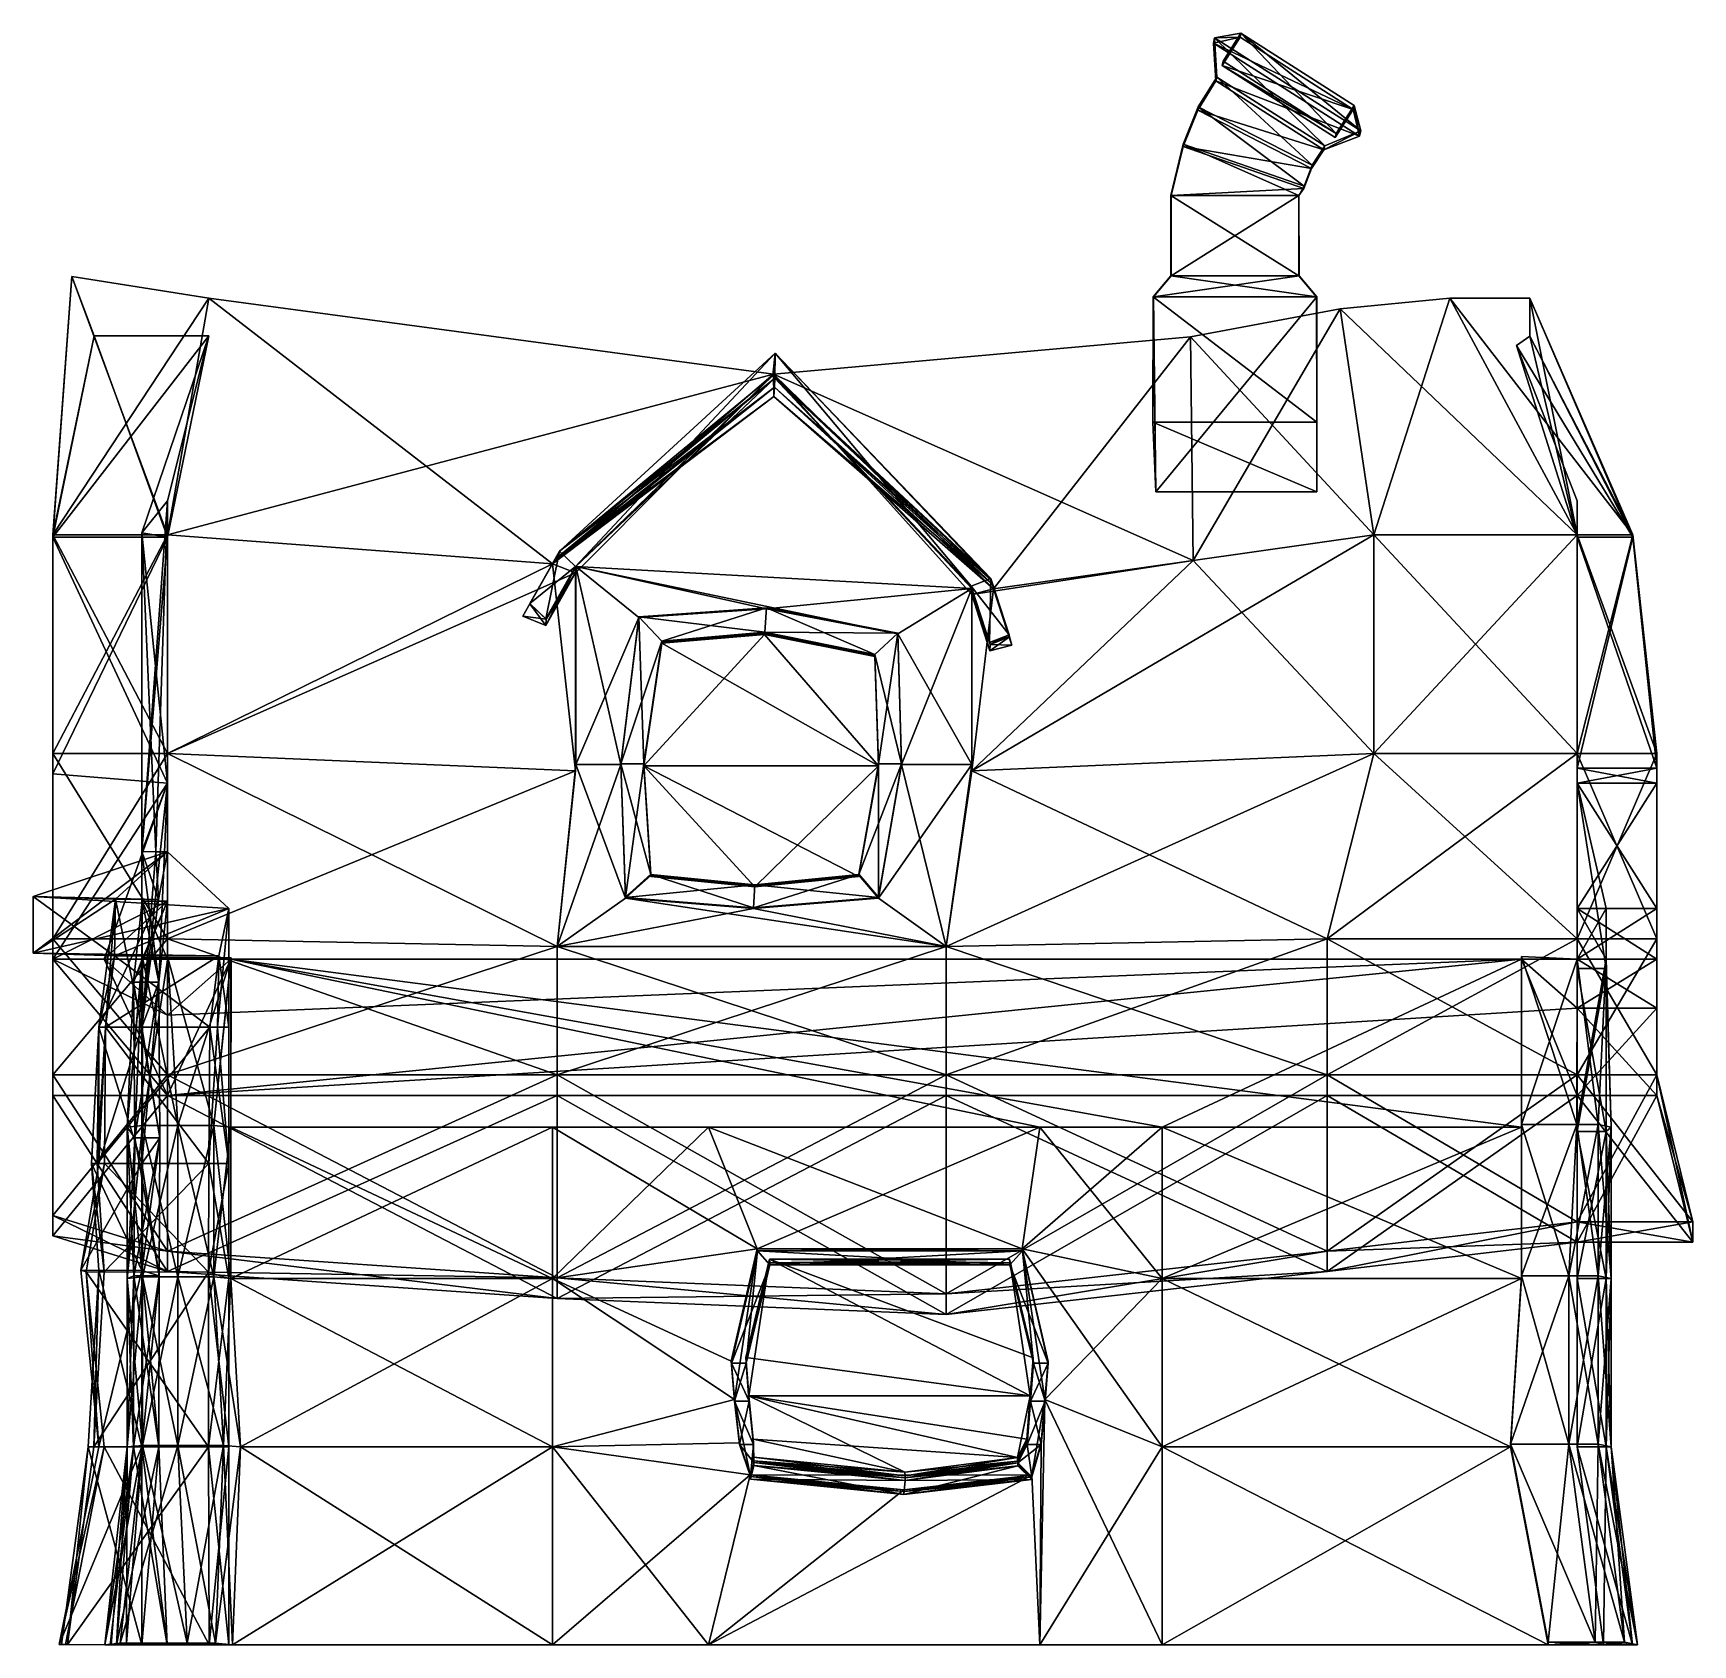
# Model space of a CAD drawing. Extents: x -16.4 to 16.4, y 0 to 31.8.
import ezdxf

# ---------------------------------------------------------------- set-up
doc = ezdxf.new("R2010")
doc.units = 0

msp = doc.modelspace()

# ---------------------------------------------------------------- linework, layer by layer
at = {"color": 1}
for points in [[(6.93458, 31.692905, -0.04276), (9.81638, 29.855, -0.24252), (7.45118, 31.783001, -0.38116)], [(6.93458, 31.692905, -0.04276), (7.45118, 31.783001, -0.38116), (7.43548, 31.701801, -2.398207)], [(7.43548, 31.701801, -2.398207), (7.45118, 31.783001, -0.38116), (7.10018, 31.2299, -0.35615)], [(7.10018, 31.2299, -0.35615), (7.45118, 31.783001, -0.38116), (9.334379, 29.805004, -0.51102)], [(9.81638, 29.855, -0.24252), (9.685379, 30.358105, -0.53603), (7.45118, 31.783001, -0.38116)], [(7.45118, 31.783001, -0.38116), (9.685379, 30.358105, -0.53603), (9.334379, 29.805004, -0.51102)], [(6.91428, 31.5881, -2.644475), (6.93458, 31.692905, -0.04276), (7.43548, 31.701801, -2.398207)], [(6.91428, 31.5881, -2.644475), (7.43548, 31.701801, -2.398207), (9.664579, 30.276905, -2.624091)], [(6.97628, 30.917805, -0.39607), (6.93458, 31.692905, -0.04276), (6.91428, 31.5881, -2.644475)], [(6.961279, 30.840305, -2.31862), (6.97628, 30.917805, -0.39607), (6.91428, 31.5881, -2.644475)], [(6.961279, 30.840305, -2.31862), (6.91428, 31.5881, -2.644475), (9.789579, 29.750202, -2.935834)], [(9.789579, 29.750202, -2.935834), (6.91428, 31.5881, -2.644475), (9.664579, 30.276905, -2.624091)], [(6.97628, 30.917805, -0.39607), (9.10578, 29.559605, -0.54368), (6.93458, 31.692905, -0.04276)], [(9.10578, 29.559605, -0.54368), (9.81638, 29.855, -0.24252), (6.93458, 31.692905, -0.04276)], [(9.664579, 30.276905, -2.624091), (7.43548, 31.701801, -2.398207), (7.08448, 31.148701, -2.373198)], [(7.08448, 31.148701, -2.373198), (7.43548, 31.701801, -2.398207), (7.10018, 31.2299, -0.35615)], [(7.08448, 31.148701, -2.373198), (7.10018, 31.2299, -0.35615), (9.334379, 29.805004, -0.51102)], [(9.31358, 29.723804, -2.599082), (9.664579, 30.276905, -2.624091), (7.08448, 31.148701, -2.373198)], [(9.31358, 29.723804, -2.599082), (7.08448, 31.148701, -2.373198), (9.334379, 29.805004, -0.51102)], [(6.60358, 30.267002, -2.293136), (6.611879, 30.332699, -0.37011), (6.961279, 30.840305, -2.31862)], [(6.60358, 30.267002, -2.293136), (6.961279, 30.840305, -2.31862), (9.086081, 29.482204, -2.533922)], [(6.611879, 30.332699, -0.37011), (8.858679, 29.179798, -0.52607), (6.97628, 30.917805, -0.39607)], [(6.611879, 30.332699, -0.37011), (6.97628, 30.917805, -0.39607), (6.961279, 30.840305, -2.31862)], [(9.086081, 29.482204, -2.533922), (6.961279, 30.840305, -2.31862), (9.789579, 29.750202, -2.935834)], [(8.858679, 29.179798, -0.52607), (9.10578, 29.559605, -0.54368), (6.97628, 30.917805, -0.39607)], [(6.312679, 29.546398, -2.27241), (6.31308, 29.593403, -0.34882), (6.60358, 30.267002, -2.293136)], [(6.312679, 29.546398, -2.27241), (6.60358, 30.267002, -2.293136), (8.845579, 29.114101, -2.516788)], [(6.31308, 29.593403, -0.34882), (8.699179, 28.768803, -0.51472), (6.611879, 30.332699, -0.37011)], [(6.31308, 29.593403, -0.34882), (6.611879, 30.332699, -0.37011), (6.60358, 30.267002, -2.293136)], [(8.845579, 29.114101, -2.516788), (6.60358, 30.267002, -2.293136), (9.086081, 29.482204, -2.533922)], [(8.699179, 28.768803, -0.51472), (8.858679, 29.179798, -0.52607), (6.611879, 30.332699, -0.37011)], [(9.334379, 29.805004, -0.51102), (9.685379, 30.358105, -0.53603), (9.31358, 29.723804, -2.599082)], [(9.685379, 30.358105, -0.53603), (9.664579, 30.276905, -2.624091), (9.31358, 29.723804, -2.599082)], [(9.789579, 29.750202, -2.935834), (9.664579, 30.276905, -2.624091), (9.685379, 30.358105, -0.53603)], [(9.81638, 29.855, -0.24252), (9.789579, 29.750202, -2.935834), (9.685379, 30.358105, -0.53603)], [(9.10578, 29.559605, -0.54368), (9.086081, 29.482204, -2.533922), (9.81638, 29.855, -0.24252)], [(9.086081, 29.482204, -2.533922), (9.789579, 29.750202, -2.935834), (9.81638, 29.855, -0.24252)], [(6.07198, 28.580502, -0.33164), (8.59598, 28.580502, -0.50736), (6.31308, 29.593403, -0.34882)], [(6.07198, 28.580502, -0.33164), (6.31308, 29.593403, -0.34882), (6.312679, 29.546398, -2.27241)], [(6.079479, 28.580502, -2.255794), (6.07198, 28.580502, -0.33164), (6.312679, 29.546398, -2.27241)], [(6.079479, 28.580502, -2.255794), (6.312679, 29.546398, -2.27241), (8.69408, 28.721806, -2.505996)], [(8.69408, 28.721806, -2.505996), (6.312679, 29.546398, -2.27241), (8.845579, 29.114101, -2.516788)], [(8.59598, 28.580502, -0.50736), (8.699179, 28.768803, -0.51472), (6.31308, 29.593403, -0.34882)], [(8.858679, 29.179798, -0.52607), (8.845579, 29.114101, -2.516788), (9.10578, 29.559605, -0.54368)], [(8.845579, 29.114101, -2.516788), (9.086081, 29.482204, -2.533922), (9.10578, 29.559605, -0.54368)], [(8.699179, 28.768803, -0.51472), (8.69408, 28.721806, -2.505996), (8.858679, 29.179798, -0.52607)], [(8.69408, 28.721806, -2.505996), (8.845579, 29.114101, -2.516788), (8.858679, 29.179798, -0.52607)], [(6.070179, 26.998402, -0.33011), (8.597679, 26.998402, -0.50607), (6.07198, 28.580502, -0.33164)], [(6.077679, 26.998402, -2.256988), (6.070179, 26.998402, -0.33011), (6.079479, 28.580502, -2.255794)], [(6.070179, 26.998402, -0.33011), (6.07198, 28.580502, -0.33164), (6.079479, 28.580502, -2.255794)], [(8.597679, 26.998402, -0.50607), (8.59598, 28.580502, -0.50736), (6.07198, 28.580502, -0.33164)], [(8.600479, 26.998402, -2.500736), (6.077679, 26.998402, -2.256988), (8.59868, 28.580502, -2.499197)], [(6.077679, 26.998402, -2.256988), (6.079479, 28.580502, -2.255794), (8.59868, 28.580502, -2.499197)], [(8.59868, 28.580502, -2.499197), (6.079479, 28.580502, -2.255794), (8.69408, 28.721806, -2.505996)], [(8.59598, 28.580502, -0.50736), (8.59868, 28.580502, -2.499197), (8.699179, 28.768803, -0.51472)], [(8.597679, 26.998402, -0.50607), (8.600479, 26.998402, -2.500736), (8.59598, 28.580502, -0.50736)], [(8.600479, 26.998402, -2.500736), (8.59868, 28.580502, -2.499197), (8.59598, 28.580502, -0.50736)], [(8.59868, 28.580502, -2.499197), (8.69408, 28.721806, -2.505996), (8.699179, 28.768803, -0.51472)], [(-15.60487, 26.987103), (-15.976721, 21.887001, 6.49938), (-12.90312, 26.5583, 0.16808)], [(-15.16466, 25.8162), (-15.976721, 21.844704, 5.46633), (-15.60487, 26.987103)], [(-15.976721, 21.844704, 5.46633), (-15.976721, 21.887001, 6.49938), (-15.60487, 26.987103)], [(-15.976721, 21.887001, -6.49937), (-15.60487, 26.987103), (-13.71518, 21.887001, -6.15353)], [(-15.16466, 25.8162), (-15.60487, 26.987103), (-15.976721, 21.887001, -6.49937)], [(-15.60487, 26.987103), (-12.90312, 26.5583, 0.16808), (-13.71518, 21.887001, -6.15353)], [(5.72188, 26.585705, -0.03196), (8.945179, 26.585705, -0.25636), (6.070179, 26.998402, -0.33011)], [(5.731579, 26.585705, -2.489177), (5.72188, 26.585705, -0.03196), (6.077679, 26.998402, -2.256988)], [(5.72188, 26.585705, -0.03196), (6.070179, 26.998402, -0.33011), (6.077679, 26.998402, -2.256988)], [(8.94858, 26.585705, -2.800012), (5.731579, 26.585705, -2.489177), (8.600479, 26.998402, -2.500736)], [(5.731579, 26.585705, -2.489177), (6.077679, 26.998402, -2.256988), (8.600479, 26.998402, -2.500736)], [(8.945179, 26.585705, -0.25636), (8.597679, 26.998402, -0.50607), (6.070179, 26.998402, -0.33011)], [(8.945179, 26.585705, -0.25636), (8.94858, 26.585705, -2.800012), (8.597679, 26.998402, -0.50607)], [(8.94858, 26.585705, -2.800012), (8.600479, 26.998402, -2.500736), (8.597679, 26.998402, -0.50607)], [(-15.976721, 21.887001, 6.49938), (-13.71518, 21.887001, 6.15354), (-12.90312, 26.5583, 0.16808)], [(-12.90312, 26.5583, 0.16808), (-13.71518, 21.887001, 6.15354), (-1.76787, 25.055603, 0.4999)], [(-13.71518, 21.887001, -6.15353), (-12.90312, 26.5583, 0.16808), (-6.12381, 21.319702, -5.07844)], [(-12.90312, 26.5583, 0.16808), (-1.76787, 25.055603, 0.4999), (-6.12381, 21.319702, -5.07844)], [(5.77438, 22.736801, -1.888063), (5.716179, 24.109501, -0.11312), (5.72188, 26.585705, -0.03196)], [(5.716179, 24.109501, -0.11312), (8.95208, 24.109501, -0.15897), (5.72188, 26.585705, -0.03196)], [(5.731579, 26.585705, -2.489177), (5.77438, 22.736801, -1.888063), (5.72188, 26.585705, -0.03196)], [(8.95208, 24.109501, -0.15897), (8.945179, 26.585705, -0.25636), (5.72188, 26.585705, -0.03196)], [(5.77438, 22.736801, -1.888063), (5.731579, 26.585705, -2.489177), (8.94858, 26.585705, -2.800012)], [(8.94858, 22.736801, -2.800012), (5.77438, 22.736801, -1.888063), (8.94858, 26.585705, -2.800012)], [(8.94858, 26.585705, -2.800012), (8.945179, 26.585705, -0.25636), (8.95208, 24.109501, -0.15897)], [(8.94858, 22.736801, -2.800012), (8.94858, 26.585705, -2.800012), (8.95208, 24.109501, -0.15897)], [(9.40778, 26.348598, 0.40738), (10.07428, 21.887001, 6.15354), (11.57398, 26.5583, 0.43985)], [(9.40778, 26.348598, 0.40738), (11.57398, 26.5583, 0.43985), (14.08168, 21.887001, -6.49937)], [(10.07428, 21.887001, 6.15354), (14.08168, 21.887001, 6.49938), (11.57398, 26.5583, 0.43985)], [(13.148079, 26.5583, 0.49344), (11.57398, 26.5583, 0.43985), (15.18178, 21.887001, 6.49938)], [(11.57398, 26.5583, 0.43985), (14.08168, 21.887001, 6.49938), (15.18178, 21.887001, 6.49938)], [(11.57398, 26.5583, 0.43985), (13.148079, 26.5583, 0.49344), (14.08168, 21.887001, -6.49937)], [(13.148079, 26.5583, 0.49344), (15.18178, 21.887001, 6.49938), (13.148079, 25.805603, 0.42685)], [(15.18178, 21.887001, -6.49938), (13.148079, 26.5583, 0.49344), (15.18178, 21.844803, -5.466331)], [(13.148079, 26.5583, 0.49344), (13.148079, 25.805603, 0.42685), (15.18178, 21.844803, -5.466331)], [(13.148079, 26.5583, 0.49344), (15.18178, 21.887001, -6.49938), (14.08168, 21.887001, -6.49937)], [(6.457581, 25.796303, 0.7352), (6.51268, 21.382103, 5.640009), (9.40778, 26.348598, 0.40738)], [(6.457581, 25.796303, 0.7352), (9.40778, 26.348598, 0.40738), (10.07428, 21.887001, -6.15353)], [(6.51268, 21.382103, 5.640009), (10.07428, 21.887001, 6.15354), (9.40778, 26.348598, 0.40738)], [(10.07428, 21.887001, -6.15353), (9.40778, 26.348598, 0.40738), (14.08168, 21.887001, -6.49937)], [(-13.71518, 21.844704, 5.46633), (-15.976721, 21.844704, 5.46633), (-15.16466, 25.8162)], [(-13.71518, 21.844704, -5.466331), (-12.90312, 25.8162), (-15.976721, 21.844704, -5.466331)], [(-12.90312, 25.8162), (-15.16466, 25.8162), (-15.976721, 21.844704, -5.466331)], [(-15.976721, 21.844704, -5.466331), (-15.16466, 25.8162), (-15.976721, 21.887001, -6.49937)], [(-12.90312, 25.8162), (-13.71518, 21.844704, 5.46633), (-15.16466, 25.8162)], [(-13.71518, 22.561401, 0.27472), (-12.90312, 25.8162), (-14.22323, 21.9272, -4.86893)], [(-12.90312, 25.8162), (-13.71518, 21.844704, -5.466331), (-14.22323, 21.9272, -4.86893)], [(-12.90312, 25.8162), (-13.71518, 22.561401, 0.27472), (-13.71518, 21.844704, 5.46633)], [(-1.76787, 25.055603, 0.4999), (2.57518, 20.823803, 5.0723), (6.457581, 25.796303, 0.7352)], [(-1.76787, 25.055603, 0.4999), (6.457581, 25.796303, 0.7352), (6.51268, 21.382103, -5.64001)], [(2.57518, 20.823803, 5.0723), (6.51268, 21.382103, 5.640009), (6.457581, 25.796303, 0.7352)], [(6.51268, 21.382103, -5.64001), (6.457581, 25.796303, 0.7352), (10.07428, 21.887001, -6.15353)], [(14.08168, 21.844704, 5.46633), (12.88508, 25.621601, 0.45971), (13.148079, 25.805603, 0.42685)], [(15.18178, 21.844803, -5.466331), (13.148079, 25.805603, 0.42685), (12.88508, 25.621601, 0.45971)], [(14.08168, 21.844704, -5.466331), (15.18178, 21.844803, -5.466331), (12.88508, 25.621601, 0.45971)], [(14.08168, 21.844704, 5.46633), (14.08168, 22.561401, 0.27472), (12.88508, 25.621601, 0.45971)], [(12.88508, 25.621601, 0.45971), (14.08168, 22.561401, 0.27472), (14.08168, 21.844704, -5.466331)], [(15.18178, 21.887001, 6.49938), (15.18178, 21.844803, 5.46634), (13.148079, 25.805603, 0.42685)], [(15.18178, 21.844803, 5.46634), (14.08168, 21.844704, 5.46633), (13.148079, 25.805603, 0.42685)], [(-5.98865, 21.571201, 8.318899), (-5.67058, 21.267101, 8.3235), (-1.735491, 25.470402, 8.135099)], [(-1.735491, 25.470402, 8.135099), (-1.73855, 24.980103, 7.52579), (-5.98865, 21.571201, 8.318899)], [(-5.98865, 21.571201, -8.318871), (-1.735491, 25.470402, -8.13506), (-1.77789, 25.033203, -8.13859)], [(-1.735491, 25.470402, -8.13506), (-5.98865, 21.571201, -8.318871), (-5.98409, 21.566303, -7.68246)], [(-1.73855, 24.980103, -7.52578), (-1.735491, 25.470402, -8.13506), (-5.98409, 21.566303, -7.68246)], [(-5.67058, 21.267101, 8.3235), (-1.77789, 25.033203, 8.138599), (-1.735491, 25.470402, 8.135099)], [(-1.735491, 25.470402, 8.135099), (-1.77789, 25.033203, 8.138599), (2.521979, 21.029102, 8.2691)], [(-1.77789, 25.033203, -8.13859), (-1.735491, 25.470402, -8.13506), (2.13608, 20.875801, -8.27154)], [(-1.73855, 24.980103, 7.52579), (-1.735491, 25.470402, 8.135099), (-1.77789, 25.033203, 8.138599)], [(-1.73855, 24.980103, 7.52579), (-1.77789, 25.033203, 8.138599), (-1.735491, 25.470402, 8.135099)], [(-1.77789, 25.033203, -8.13859), (-1.735491, 25.470402, -8.13506), (-1.73855, 24.980103, -7.52578)], [(-1.735491, 25.470402, -8.13506), (-1.77789, 25.033203, -8.13859), (-1.73855, 24.980103, -7.52578)], [(2.533879, 20.987003, 7.684599), (-1.73855, 24.980103, 7.52579), (-1.735491, 25.470402, 8.135099)], [(2.521979, 21.029102, -8.26906), (-1.735491, 25.470402, -8.13506), (-1.73855, 24.980103, -7.52578)], [(2.521979, 21.029102, 8.2691), (2.533879, 20.987003, 7.684599), (-1.735491, 25.470402, 8.135099)], [(-1.735491, 25.470402, -8.13506), (2.521979, 21.029102, -8.26906), (2.13608, 20.875801, -8.27154)], [(-13.71518, 21.887001, 6.15354), (-6.12381, 21.319702, 5.07845), (-1.76787, 25.055603, 0.4999)], [(-1.76787, 25.055603, 0.4999), (-6.12381, 21.319702, 5.07845), (-1.7559, 24.620403, 3.54547)], [(-1.7559, 24.620403, -3.54547), (-6.12381, 21.319702, -5.07844), (-1.76787, 25.055603, 0.4999)], [(-6.12381, 21.319702, 5.07845), (-5.67054, 21.1404, 5.04002), (-1.76787, 25.055603, 0.4999)], [(-1.76787, 25.055603, 0.4999), (-5.67054, 21.1404, -5.04001), (-6.12381, 21.319702, -5.07844)], [(-1.747781, 24.804302, 5.40709), (-6.07704, 21.402302, 5.95015), (-1.73855, 24.980103, 7.52579)], [(-6.07704, 21.402302, 5.95015), (-5.98409, 21.566303, 7.682499), (-1.73855, 24.980103, 7.52579)], [(-5.67058, 21.267101, -8.32345), (-5.98865, 21.571201, -8.318871), (-1.77789, 25.033203, -8.13859)], [(-1.73855, 24.980103, 7.52579), (-5.98409, 21.566303, 7.682499), (-5.98865, 21.571201, 8.318899)], [(-1.747781, 24.804302, -5.40708), (-1.73855, 24.980103, -7.52578), (-5.98409, 21.566303, -7.68246)], [(-5.67058, 21.267101, 8.3235), (-5.66602, 21.262302, 7.687), (-1.77789, 25.033203, 8.138599)], [(-5.67058, 21.267101, -8.32345), (-1.77789, 25.033203, -8.13859), (-1.73855, 24.980103, -7.52578)], [(-5.66602, 21.262302, -7.68704), (-5.67058, 21.267101, -8.32345), (-1.73855, 24.980103, -7.52578)], [(-5.66602, 21.262302, 7.687), (-1.73855, 24.980103, 7.52579), (-1.77789, 25.033203, 8.138599)], [(-5.66602, 21.262302, 7.687), (2.14798, 20.833702, 7.687), (-1.73855, 24.980103, 7.52579)], [(-1.73855, 24.980103, -7.52578), (2.14798, 20.833702, -7.68704), (-5.66602, 21.262302, -7.68704)], [(-1.77789, 25.033203, 8.138599), (2.13608, 20.875801, 8.2715), (2.521979, 21.029102, 8.2691)], [(-1.77789, 25.033203, 8.138599), (-1.73855, 24.980103, 7.52579), (2.13608, 20.875801, 8.2715)], [(-1.73855, 24.980103, -7.52578), (-1.77789, 25.033203, -8.13859), (2.14798, 20.833702, -7.68704)], [(-1.77789, 25.033203, -8.13859), (2.13608, 20.875801, -8.27154), (2.14798, 20.833702, -7.68704)], [(2.57518, 20.823803, 5.0723), (-1.76787, 25.055603, 0.4999), (-1.7559, 24.620403, 3.54547)], [(-1.7559, 24.620403, -3.54547), (-1.76787, 25.055603, 0.4999), (2.57518, 20.823803, -5.0723)], [(2.57518, 20.823803, -5.0723), (-1.76787, 25.055603, 0.4999), (6.51268, 21.382103, -5.64001)], [(2.57518, 20.823803, 5.0723), (-1.76787, 25.055603, 0.4999), (2.143479, 20.711803, 5.04002)], [(2.143479, 20.711803, -5.04001), (-1.76787, 25.055603, 0.4999), (2.57518, 20.823803, -5.0723)], [(-1.747781, 24.804302, 5.40709), (-1.73855, 24.980103, 7.52579), (2.533879, 20.987003, 7.684599)], [(-1.747781, 24.804302, -5.40708), (2.55108, 20.918903, -6.59456), (-1.73855, 24.980103, -7.52578)], [(-1.73855, 24.980103, 7.52579), (2.14798, 20.833702, 7.687), (2.13608, 20.875801, 8.2715)], [(2.533879, 20.987003, -7.68456), (2.521979, 21.029102, -8.26906), (-1.73855, 24.980103, -7.52578)], [(2.55108, 20.918903, -6.59456), (2.533879, 20.987003, -7.68456), (-1.73855, 24.980103, -7.52578)], [(-1.7559, 24.620403, 3.54547), (-6.12381, 21.319702, 5.07845), (-1.747781, 24.804302, 5.40709)], [(-6.12381, 21.319702, 5.07845), (-6.07704, 21.402302, 5.95015), (-1.747781, 24.804302, 5.40709)], [(-6.12381, 21.319702, -5.07844), (-1.7559, 24.620403, -3.54547), (-6.07704, 21.402302, -5.95015)], [(-6.07704, 21.402302, -5.95015), (-1.747781, 24.804302, -5.40708), (-5.98409, 21.566303, -7.68246)], [(-1.7559, 24.620403, -3.54547), (-1.747781, 24.804302, -5.40708), (-6.07704, 21.402302, -5.95015)], [(2.57518, 20.823803, 5.0723), (-1.7559, 24.620403, 3.54547), (-1.747781, 24.804302, 5.40709)], [(2.55108, 20.918903, -6.59456), (-1.747781, 24.804302, -5.40708), (-1.7559, 24.620403, -3.54547)], [(2.57518, 20.823803, -5.0723), (2.55108, 20.918903, -6.59456), (-1.7559, 24.620403, -3.54547)], [(2.55108, 20.918903, 6.59456), (-1.747781, 24.804302, 5.40709), (2.533879, 20.987003, 7.684599)], [(2.55108, 20.918903, 6.59456), (2.57518, 20.823803, 5.0723), (-1.747781, 24.804302, 5.40709)], [(5.77438, 22.736801, -1.888063), (8.94858, 22.736801, -2.800012), (5.716179, 24.109501, -0.11312)], [(8.94858, 22.736801, -2.800012), (8.95208, 24.109501, -0.15897), (5.716179, 24.109501, -0.11312)], [(-13.71518, 22.561401, 0.27472), (-14.22323, 21.9272, 4.86893), (-13.71518, 21.844704, 5.46633)], [(-14.22323, 21.9272, 4.86893), (-13.71518, 22.561401, 0.27472), (-13.94843, 15.639702, 2.31535)], [(-14.22323, 21.9272, -4.86893), (-14.22323, 15.644901, -4.82383), (-13.71518, 22.561401, 0.27472)], [(-14.22323, 15.644901, -4.82383), (-13.94843, 15.639702, -2.315339), (-13.71518, 22.561401, 0.27472)], [(-13.94843, 15.639702, 2.31535), (-13.71518, 22.561401, 0.27472), (-13.71518, 15.635303, -0.18607)], [(-13.71518, 22.561401, 0.27472), (-13.94843, 15.639702, -2.315339), (-13.71518, 15.635303, -0.18607)], [(14.08168, 15.635303, 0.18608), (14.08168, 22.561401, 0.27472), (14.08168, 16.990303, 6.68228)], [(14.08168, 22.561401, 0.27472), (14.08168, 21.844704, 5.46633), (14.08168, 16.990303, 6.68228)], [(14.08168, 22.561401, 0.27472), (14.08168, 15.635303, 0.18608), (14.08168, 21.844704, -5.466331)], [(-15.976721, 17.580902, 7.21959), (-13.71518, 17.580902, 7.2196), (-15.976721, 21.887001, 6.49938)], [(-13.71518, 17.580902, 7.2196), (-13.71518, 21.887001, 6.15354), (-15.976721, 21.887001, 6.49938)], [(-15.976721, 21.887001, 6.49938), (-15.976721, 21.844704, 5.46633), (-15.976721, 17.580902, 7.21959)], [(-13.71518, 17.580902, -7.21959), (-15.976721, 17.580902, -7.21959), (-13.71518, 21.887001, -6.15353)], [(-15.976721, 17.580902, -7.21959), (-15.976721, 21.887001, -6.49937), (-13.71518, 21.887001, -6.15353)], [(-15.976721, 21.844704, -5.466331), (-15.976721, 21.887001, -6.49937), (-15.976721, 17.176701, -6.18654)], [(-15.976721, 21.887001, -6.49937), (-15.976721, 17.580902, -7.21959), (-15.976721, 17.176701, -6.18654)], [(-15.976721, 21.844704, 5.46633), (-15.976721, 17.176701, 6.18655), (-15.976721, 17.580902, 7.21959)], [(-15.976721, 21.844704, 5.46633), (-13.71518, 21.844704, 5.46633), (-15.976721, 17.176701, 6.18655)], [(-13.71518, 21.844704, 5.46633), (-13.71518, 16.990303, 6.68228), (-15.976721, 17.176701, 6.18655)], [(-13.71518, 21.844704, -5.466331), (-15.976721, 21.844704, -5.466331), (-13.71518, 16.990303, -6.68227)], [(-15.976721, 21.844704, -5.466331), (-15.976721, 17.176701, -6.18654), (-13.71518, 16.990303, -6.68227)], [(-14.22323, 15.644901, 4.82384), (-13.71518, 16.990303, 6.68228), (-14.22323, 21.9272, 4.86893)], [(-13.71518, 16.990303, 6.68228), (-13.71518, 21.844704, 5.46633), (-14.22323, 21.9272, 4.86893)], [(-14.22323, 15.644901, 4.82384), (-14.22323, 21.9272, 4.86893), (-13.94843, 15.639702, 2.31535)], [(-14.22323, 15.644901, -4.82383), (-14.22323, 21.9272, -4.86893), (-13.71518, 21.844704, -5.466331)], [(-13.71518, 16.990303, -6.68227), (-14.22323, 15.644901, -4.82383), (-13.71518, 21.844704, -5.466331)], [(-13.71518, 17.580902, 7.2196), (-6.12381, 21.319702, 5.07845), (-13.71518, 21.887001, 6.15354)], [(-6.12381, 21.319702, -5.07844), (-13.71518, 17.580902, -7.21959), (-13.71518, 21.887001, -6.15353)], [(10.07428, 17.580902, 7.2196), (10.07428, 21.887001, 6.15354), (2.143479, 17.237301, 6.22504)], [(10.07428, 21.887001, 6.15354), (6.51268, 21.382103, 5.640009), (2.143479, 17.237301, 6.22504)], [(10.07428, 21.887001, -6.15353), (10.07428, 17.580902, -7.21959), (6.51268, 21.382103, -5.64001)], [(10.07428, 17.580902, 7.2196), (14.08168, 17.580902, 7.2196), (10.07428, 21.887001, 6.15354)], [(14.08168, 17.580902, 7.2196), (14.08168, 21.887001, 6.49938), (10.07428, 21.887001, 6.15354)], [(14.08168, 17.580902, -7.21959), (10.07428, 17.580902, -7.21959), (14.08168, 21.887001, -6.49937)], [(10.07428, 17.580902, -7.21959), (10.07428, 21.887001, -6.15353), (14.08168, 21.887001, -6.49937)], [(15.18178, 21.887001, 6.49938), (14.08168, 21.887001, 6.49938), (15.655779, 17.580902, 7.2196)], [(14.08168, 21.887001, 6.49938), (14.08168, 17.580902, 7.2196), (15.655779, 17.580902, 7.2196)], [(14.08168, 21.887001, -6.49937), (15.18178, 21.887001, -6.49938), (14.08168, 17.580902, -7.21959)], [(15.18178, 21.887001, -6.49938), (15.655779, 17.580902, -7.21959), (14.08168, 17.580902, -7.21959)], [(15.655779, 17.288303, 6.48745), (14.08168, 17.288303, 6.48745), (15.18178, 21.844803, 5.46634)], [(14.08168, 17.288303, 6.48745), (14.08168, 21.844704, 5.46633), (15.18178, 21.844803, 5.46634)], [(15.655779, 17.288303, -6.48744), (15.18178, 21.844803, -5.466331), (14.08168, 21.844704, -5.466331)], [(14.08168, 17.288303, -6.48744), (15.655779, 17.288303, -6.48744), (14.08168, 21.844704, -5.466331)], [(14.08168, 16.990303, 6.68228), (14.08168, 21.844704, 5.46633), (14.08168, 17.288303, 6.48745)], [(14.08168, 15.635303, 0.18608), (14.08168, 16.990303, -6.68227), (14.08168, 21.844704, -5.466331)], [(14.08168, 21.844704, -5.466331), (14.08168, 16.990303, -6.68227), (14.08168, 17.288303, -6.48744)], [(15.655779, 17.580902, 7.2196), (15.655779, 17.288303, 6.48745), (15.18178, 21.887001, 6.49938)], [(15.655779, 17.288303, 6.48745), (15.18178, 21.844803, 5.46634), (15.18178, 21.887001, 6.49938)], [(15.655779, 17.580902, -7.21959), (15.18178, 21.887001, -6.49938), (15.18178, 21.844803, -5.466331)], [(15.655779, 17.288303, -6.48744), (15.655779, 17.580902, -7.21959), (15.18178, 21.844803, -5.466331)], [(-5.67054, 21.1404, 5.04002), (-6.12381, 21.319702, 5.07845), (-13.71518, 17.580902, 7.2196)], [(-5.67054, 17.237301, -6.22503), (-13.71518, 17.580902, -7.21959), (-6.12381, 21.319702, -5.07844)], [(-6.568841, 20.5298, 7.6518), (-5.98409, 21.566303, 7.682499), (-6.70855, 20.2831, 5.42094)], [(-5.98409, 21.566303, 7.682499), (-6.07704, 21.402302, 5.95015), (-6.70855, 20.2831, 5.42094)], [(-6.70855, 20.2831, 5.42094), (-6.07704, 21.402302, 5.95015), (-6.12381, 21.319702, 5.07845)], [(-6.568841, 20.5298, -7.65183), (-6.70855, 20.2831, -5.42093), (-6.07704, 21.402302, -5.95015)], [(-6.07704, 21.402302, -5.95015), (-6.70855, 20.2831, -5.42093), (-6.12381, 21.319702, -5.07844)], [(-5.67058, 21.267101, 8.3235), (-5.98865, 21.571201, 8.318899), (-6.5734, 20.534603, 8.2882)], [(-5.98865, 21.571201, 8.318899), (-5.98409, 21.566303, 7.682499), (-6.5734, 20.534603, 8.2882)], [(-6.255321, 20.230503, -8.29282), (-6.5734, 20.534603, -8.28824), (-5.98865, 21.571201, -8.318871)], [(-5.98865, 21.571201, -8.318871), (-6.5734, 20.534603, -8.28824), (-6.568841, 20.5298, -7.65183)], [(-5.98409, 21.566303, 7.682499), (-6.568841, 20.5298, 7.6518), (-6.5734, 20.534603, 8.2882)], [(-5.98409, 21.566303, -7.68246), (-5.98865, 21.571201, -8.318871), (-6.568841, 20.5298, -7.65183)], [(-5.98409, 21.566303, -7.68246), (-6.568841, 20.5298, -7.65183), (-6.07704, 21.402302, -5.95015)], [(-5.67058, 21.267101, -8.32345), (-6.255321, 20.230503, -8.29282), (-5.98865, 21.571201, -8.318871)], [(-5.67054, 21.1404, -5.04001), (-5.67054, 17.237301, -6.22503), (-6.12381, 21.319702, -5.07844)], [(2.143479, 17.237301, 6.22504), (6.51268, 21.382103, 5.640009), (2.143479, 20.711803, 5.04002)], [(6.51268, 21.382103, 5.640009), (2.57518, 20.823803, 5.0723), (2.143479, 20.711803, 5.04002)], [(10.07428, 17.580902, -7.21959), (2.143479, 17.237301, -6.22503), (6.51268, 21.382103, -5.64001)], [(6.51268, 21.382103, -5.64001), (2.143479, 17.237301, -6.22503), (2.57518, 20.823803, -5.0723)], [(-5.67054, 17.237301, 6.22504), (-5.67054, 21.1404, 5.04002), (-13.71518, 17.580902, 7.2196)], [(-6.255321, 20.230503, 8.292799), (-5.67058, 21.267101, 8.3235), (-6.5734, 20.534603, 8.2882)], [(-6.255321, 20.230503, 8.292799), (-6.250761, 20.2257, 7.6564), (-5.67058, 21.267101, 8.3235)], [(-6.255321, 20.230503, -8.29282), (-5.67058, 21.267101, -8.32345), (-5.66602, 21.262302, -7.68704)], [(-6.250761, 20.2257, -7.65641), (-6.255321, 20.230503, -8.29282), (-5.66602, 21.262302, -7.68704)], [(-5.67054, 21.1404, -5.04001), (-6.255291, 20.103802, -5.3825), (-5.66602, 21.262302, -7.68704)], [(-6.255291, 20.103802, -5.3825), (-6.250761, 20.2257, -7.65641), (-5.66602, 21.262302, -7.68704)], [(-6.255291, 20.103802, 5.38251), (-5.67054, 21.1404, 5.04002), (-6.250761, 20.2257, 7.6564)], [(-6.250761, 20.2257, 7.6564), (-5.66602, 21.262302, 7.687), (-5.67058, 21.267101, 8.3235)], [(-5.67054, 21.1404, 5.04002), (-5.66602, 21.262302, 7.687), (-6.250761, 20.2257, 7.6564)], [(-5.66602, 21.262302, 7.687), (-5.67054, 21.1404, 5.04002), (-5.66602, 17.359303, 8.0021)], [(-5.67054, 21.1404, -5.04001), (-5.66602, 21.262302, -7.68704), (-5.67054, 17.237301, -6.22503)], [(-5.66602, 21.262302, -7.68704), (-5.66602, 17.359303, -8.002131), (-5.67054, 17.237301, -6.22503)], [(-5.67054, 21.1404, 5.04002), (-5.67054, 17.237301, 6.22504), (-5.66602, 17.359303, 8.0021)], [(-4.42224, 20.259903, 7.7704), (-5.66602, 21.262302, 7.687), (-4.773951, 17.359303, 8.0021)], [(-5.66602, 21.262302, 7.687), (-5.66602, 17.359303, 8.0021), (-4.773951, 17.359303, 8.0021)], [(2.14798, 20.833702, 7.687), (-5.66602, 21.262302, 7.687), (-1.90493, 20.432404, 7.7685)], [(-1.90493, 20.432404, 7.7685), (-5.66602, 21.262302, 7.687), (-4.42224, 20.259903, 7.7704)], [(-5.66602, 21.262302, -7.68704), (-4.42224, 20.259903, -7.77043), (-5.66602, 17.359303, -8.002131)], [(2.14798, 20.833702, -7.68704), (0.68758, 19.935402, -7.766), (-5.66602, 21.262302, -7.68704)], [(0.68758, 19.935402, -7.766), (-1.90493, 20.432404, -7.76846), (-5.66602, 21.262302, -7.68704)], [(-5.66602, 21.262302, -7.68704), (-1.90493, 20.432404, -7.76846), (-4.42224, 20.259903, -7.77043)], [(2.521979, 21.029102, 8.2691), (2.13608, 20.875801, 8.2715), (2.493979, 19.7663, 8.406)], [(2.521979, 21.029102, -8.26906), (2.87978, 19.919601, -8.403481), (2.13608, 20.875801, -8.27154)], [(2.87978, 19.919601, 8.4035), (2.521979, 21.029102, 8.2691), (2.493979, 19.7663, 8.406)], [(2.87978, 19.919601, 8.4035), (2.89168, 19.877502, 7.819), (2.521979, 21.029102, 8.2691)], [(2.89168, 19.877502, 7.819), (2.533879, 20.987003, 7.684599), (2.521979, 21.029102, 8.2691)], [(2.87978, 19.919601, -8.403481), (2.521979, 21.029102, -8.26906), (2.533879, 20.987003, -7.68456)], [(2.89168, 19.877502, 7.819), (2.55108, 20.918903, 6.59456), (2.533879, 20.987003, 7.684599)], [(2.89168, 19.877502, -7.81898), (2.87978, 19.919601, -8.403481), (2.533879, 20.987003, -7.68456)], [(2.55108, 20.918903, -6.59456), (2.89168, 19.877502, -7.81898), (2.533879, 20.987003, -7.68456)], [(0.68758, 19.935402, 7.766), (2.14798, 20.833702, 7.687), (-1.90493, 20.432404, 7.7685)], [(2.14798, 20.833702, 7.687), (0.68758, 19.935402, 7.766), (0.75738, 17.359303, 8.0021)], [(2.14798, 20.833702, -7.68704), (2.14798, 17.359303, -8.002131), (0.68758, 19.935402, -7.766)], [(2.14798, 17.359303, 8.0021), (2.14798, 20.833702, 7.687), (0.75738, 17.359303, 8.0021)], [(2.13608, 20.875801, 8.2715), (2.14798, 20.833702, 7.687), (2.493979, 19.7663, 8.406)], [(2.87978, 19.919601, -8.403481), (2.493979, 19.7663, -8.40596), (2.13608, 20.875801, -8.27154)], [(2.14798, 20.833702, -7.68704), (2.13608, 20.875801, -8.27154), (2.505879, 19.724201, -7.82146)], [(2.13608, 20.875801, -8.27154), (2.493979, 19.7663, -8.40596), (2.505879, 19.724201, -7.82146)], [(2.14798, 20.833702, 7.687), (2.143479, 20.711803, 5.04002), (2.50128, 19.602303, 5.54668)], [(2.14798, 20.833702, -7.68704), (2.505879, 19.724201, -7.82146), (2.143479, 20.711803, -5.04001)], [(2.14798, 17.359303, 8.0021), (2.143479, 17.237301, 6.22504), (2.14798, 20.833702, 7.687)], [(2.143479, 17.237301, 6.22504), (2.143479, 20.711803, 5.04002), (2.14798, 20.833702, 7.687)], [(2.14798, 17.359303, -8.002131), (2.14798, 20.833702, -7.68704), (2.143479, 20.711803, -5.04001)], [(2.143479, 17.237301, -6.22503), (2.143479, 20.711803, -5.04001), (2.57518, 20.823803, -5.0723)], [(2.505879, 19.724201, -7.82146), (2.50128, 19.602303, -5.54668), (2.143479, 20.711803, -5.04001)], [(2.143479, 17.237301, -6.22503), (2.14798, 17.359303, -8.002131), (2.143479, 20.711803, -5.04001)], [(2.505879, 19.724201, 7.821499), (2.14798, 20.833702, 7.687), (2.50128, 19.602303, 5.54668)], [(2.14798, 20.833702, 7.687), (2.505879, 19.724201, 7.821499), (2.493979, 19.7663, 8.406)], [(2.57518, 20.823803, 5.0723), (2.55108, 20.918903, 6.59456), (2.89168, 19.877502, 7.819)], [(2.57518, 20.823803, -5.0723), (2.93298, 19.714302, -5.57896), (2.55108, 20.918903, -6.59456)], [(2.93298, 19.714302, -5.57896), (2.89168, 19.877502, -7.81898), (2.55108, 20.918903, -6.59456)], [(2.93298, 19.714302, 5.578969), (2.57518, 20.823803, 5.0723), (2.89168, 19.877502, 7.819)], [(-6.70855, 20.2831, 5.42094), (-6.255291, 20.103802, 5.38251), (-6.568841, 20.5298, 7.6518)], [(-6.70855, 20.2831, -5.42093), (-6.568841, 20.5298, -7.65183), (-6.250761, 20.2257, -7.65641)], [(-6.5734, 20.534603, 8.2882), (-6.568841, 20.5298, 7.6518), (-6.255321, 20.230503, 8.292799)], [(-6.568841, 20.5298, -7.65183), (-6.5734, 20.534603, -8.28824), (-6.250761, 20.2257, -7.65641)], [(-6.5734, 20.534603, -8.28824), (-6.255321, 20.230503, -8.29282), (-6.250761, 20.2257, -7.65641)], [(-6.255291, 20.103802, 5.38251), (-6.250761, 20.2257, 7.6564), (-6.568841, 20.5298, 7.6518)], [(-6.568841, 20.5298, 7.6518), (-6.250761, 20.2257, 7.6564), (-6.255321, 20.230503, 8.292799)], [(-4.42192, 20.275803, -8.04012), (-4.42224, 20.259903, -7.77043), (-1.904611, 20.448303, -8.03814)], [(-4.42224, 20.259903, -7.77043), (-1.90493, 20.432404, -7.76846), (-1.904611, 20.448303, -8.03814)], [(-1.90493, 20.432404, 7.7685), (-4.42224, 20.259903, 7.7704), (-4.42193, 20.2752, 8.0305)], [(-4.42193, 20.2752, 8.0305), (-3.969531, 19.795002, 8.070099), (-1.90462, 20.447803, 8.0285)], [(-1.90462, 20.447803, 8.0285), (-1.90493, 20.432404, 7.7685), (-4.42193, 20.2752, 8.0305)], [(-4.42192, 20.275803, -8.04012), (-1.904611, 20.448303, -8.03814), (-1.93891, 19.968002, -8.07622)], [(-3.969531, 19.795002, 8.070099), (-1.93892, 19.967403, 8.066599), (-1.90462, 20.447803, 8.0285)], [(-1.90462, 20.447803, 8.0285), (-1.93892, 19.967403, 8.066599), (0.68788, 19.950703, 8.0261)], [(-1.93891, 19.968002, -8.07622), (-1.904611, 20.448303, -8.03814), (0.235479, 19.528301, -8.07325)], [(-1.904611, 20.448303, -8.03814), (-1.90493, 20.432404, -7.76846), (0.68788, 19.951302, -8.03569)], [(0.68758, 19.935402, 7.766), (-1.90493, 20.432404, 7.7685), (-1.90462, 20.447803, 8.0285)], [(-1.90493, 20.432404, -7.76846), (0.68758, 19.935402, -7.766), (0.68788, 19.951302, -8.03569)], [(0.68788, 19.950703, 8.0261), (0.68758, 19.935402, 7.766), (-1.90462, 20.447803, 8.0285)], [(-1.904611, 20.448303, -8.03814), (0.68788, 19.951302, -8.03569), (0.235479, 19.528301, -8.07325)], [(-6.255291, 20.103802, -5.3825), (-6.70855, 20.2831, -5.42093), (-6.250761, 20.2257, -7.65641)], [(-4.42224, 20.259903, -7.77043), (-4.773951, 17.359303, -8.002131), (-5.66602, 17.359303, -8.002131)], [(-4.77363, 17.375202, -8.27182), (-4.773951, 17.359303, -8.002131), (-4.42192, 20.275803, -8.04012)], [(-4.773951, 17.359303, -8.002131), (-4.42224, 20.259903, -7.77043), (-4.42192, 20.275803, -8.04012)], [(-4.42224, 20.259903, 7.7704), (-4.773951, 17.359303, 8.0021), (-4.77364, 17.374603, 8.262199)], [(-4.42193, 20.2752, 8.0305), (-4.77364, 17.374603, 8.262199), (-3.969531, 19.795002, 8.070099)], [(-4.42193, 20.2752, 8.0305), (-4.42224, 20.259903, 7.7704), (-4.77364, 17.374603, 8.262199)], [(-4.77363, 17.375202, -8.27182), (-4.42192, 20.275803, -8.04012), (-4.32123, 17.375202, -8.27182)], [(-4.42192, 20.275803, -8.04012), (-3.969521, 19.795502, -8.07972), (-4.32123, 17.375202, -8.27182)], [(-3.969521, 19.795502, -8.07972), (-4.42192, 20.275803, -8.04012), (-1.93891, 19.968002, -8.07622)], [(-3.969531, 19.795002, 8.070099), (-3.969841, 19.779602, 7.81), (-1.93892, 19.967403, 8.066599)], [(-3.969841, 19.779602, 7.81), (-1.93923, 19.952103, 7.8065), (-1.93892, 19.967403, 8.066599)], [(-1.93891, 19.968002, -8.07622), (-1.93923, 19.952103, -7.80654), (-3.969521, 19.795502, -8.07972)], [(0.23518, 19.512402, -7.80356), (-1.93923, 19.952103, -7.80654), (-1.93891, 19.968002, -8.07622)], [(-1.93892, 19.967403, 8.066599), (-1.93923, 19.952103, 7.8065), (0.235479, 19.527702, 8.063601)], [(-1.93892, 19.967403, 8.066599), (0.235479, 19.527702, 8.063601), (0.68788, 19.950703, 8.0261)], [(0.235479, 19.528301, -8.07325), (0.23518, 19.512402, -7.80356), (-1.93891, 19.968002, -8.07622)], [(-4.77364, 17.374603, 8.262199), (-4.32124, 17.374603, 8.262199), (-3.969531, 19.795002, 8.070099)], [(-3.970571, 19.754902, 7.35284), (-4.32228, 17.334503, 7.54494), (-1.93996, 19.927303, 7.34934)], [(-4.32228, 17.334503, 7.54494), (0.304279, 17.334503, 7.54494), (-1.93996, 19.927303, 7.34934)], [(-3.970571, 19.754902, 7.35284), (-3.969841, 19.779602, 7.81), (-4.32228, 17.334503, 7.54494)], [(-3.969841, 19.779602, 7.81), (-4.32155, 17.359303, 8.0021), (-4.32228, 17.334503, 7.54494)], [(-4.32228, 17.334503, -7.54493), (-3.970571, 19.754902, -7.35284), (0.304279, 17.334503, -7.54493)], [(-3.970571, 19.754902, -7.35284), (-4.32228, 17.334503, -7.54493), (-4.32155, 17.359303, -8.002131)], [(-4.32124, 17.374603, 8.262199), (-4.32155, 17.359303, 8.0021), (-3.969531, 19.795002, 8.070099)], [(-4.32155, 17.359303, 8.0021), (-3.969841, 19.779602, 7.81), (-3.969531, 19.795002, 8.070099)], [(-3.969841, 19.779602, -7.81004), (-3.970571, 19.754902, -7.35284), (-4.32155, 17.359303, -8.002131)], [(-3.969841, 19.779602, -7.81004), (-4.32155, 17.359303, -8.002131), (-4.32123, 17.375202, -8.27182)], [(-3.969521, 19.795502, -8.07972), (-3.969841, 19.779602, -7.81004), (-4.32123, 17.375202, -8.27182)], [(-1.93996, 19.927303, 7.34934), (-1.93923, 19.952103, 7.8065), (-3.970571, 19.754902, 7.35284)], [(-1.93923, 19.952103, 7.8065), (-3.969841, 19.779602, 7.81), (-3.970571, 19.754902, 7.35284)], [(-3.970571, 19.754902, -7.35284), (-1.93996, 19.927303, -7.34934), (0.304279, 17.334503, -7.54493)], [(-1.93996, 19.927303, -7.34934), (-3.970571, 19.754902, -7.35284), (-3.969841, 19.779602, -7.81004)], [(-1.93923, 19.952103, -7.80654), (-1.93996, 19.927303, -7.34934), (-3.969841, 19.779602, -7.81004)], [(-1.93923, 19.952103, -7.80654), (-3.969841, 19.779602, -7.81004), (-3.969521, 19.795502, -8.07972)], [(0.23518, 19.512402, 7.8036), (-1.93923, 19.952103, 7.8065), (-1.93996, 19.927303, 7.34934)], [(0.23438, 19.487602, -7.34636), (-1.93996, 19.927303, -7.34934), (-1.93923, 19.952103, -7.80654)], [(-1.93996, 19.927303, 7.34934), (0.304279, 17.334503, 7.54494), (0.23438, 19.487602, 7.34637)], [(0.304279, 17.334503, -7.54493), (-1.93996, 19.927303, -7.34934), (0.23438, 19.487602, -7.34636)], [(0.23438, 19.487602, 7.34637), (0.23518, 19.512402, 7.8036), (-1.93996, 19.927303, 7.34934)], [(0.23518, 19.512402, -7.80356), (0.23438, 19.487602, -7.34636), (-1.93923, 19.952103, -7.80654)], [(-1.93923, 19.952103, 7.8065), (0.23518, 19.512402, 7.8036), (0.235479, 19.527702, 8.063601)], [(0.235479, 19.528301, -8.07325), (0.68788, 19.951302, -8.03569), (0.30538, 17.375202, -8.27182)], [(0.68788, 19.950703, 8.0261), (0.235479, 19.527702, 8.063601), (0.75768, 17.374603, 8.262199)], [(0.68788, 19.951302, -8.03569), (0.75778, 17.375202, -8.27182), (0.30538, 17.375202, -8.27182)], [(0.68788, 19.951302, -8.03569), (0.68758, 19.935402, -7.766), (0.75778, 17.375202, -8.27182)], [(0.75738, 17.359303, 8.0021), (0.68758, 19.935402, 7.766), (0.68788, 19.950703, 8.0261)], [(2.14798, 17.359303, -8.002131), (0.75738, 17.359303, -8.002131), (0.68758, 19.935402, -7.766)], [(0.68758, 19.935402, -7.766), (0.75738, 17.359303, -8.002131), (0.75778, 17.375202, -8.27182)], [(0.75768, 17.374603, 8.262199), (0.75738, 17.359303, 8.0021), (0.68788, 19.950703, 8.0261)], [(2.493979, 19.7663, 8.406), (2.505879, 19.724201, 7.821499), (2.87978, 19.919601, 8.4035)], [(2.493979, 19.7663, -8.40596), (2.87978, 19.919601, -8.403481), (2.89168, 19.877502, -7.81898)], [(2.505879, 19.724201, -7.82146), (2.493979, 19.7663, -8.40596), (2.89168, 19.877502, -7.81898)], [(2.505879, 19.724201, -7.82146), (2.89168, 19.877502, -7.81898), (2.50128, 19.602303, -5.54668)], [(2.89168, 19.877502, -7.81898), (2.93298, 19.714302, -5.57896), (2.50128, 19.602303, -5.54668)], [(2.505879, 19.724201, 7.821499), (2.50128, 19.602303, 5.54668), (2.93298, 19.714302, 5.578969)], [(2.505879, 19.724201, 7.821499), (2.89168, 19.877502, 7.819), (2.87978, 19.919601, 8.4035)], [(2.89168, 19.877502, 7.819), (2.505879, 19.724201, 7.821499), (2.93298, 19.714302, 5.578969)], [(0.304979, 17.359303, 8.0021), (0.23518, 19.512402, 7.8036), (0.23438, 19.487602, 7.34637)], [(0.304279, 17.334503, -7.54493), (0.23438, 19.487602, -7.34636), (0.23518, 19.512402, -7.80356)], [(0.304279, 17.334503, 7.54494), (0.304979, 17.359303, 8.0021), (0.23438, 19.487602, 7.34637)], [(0.304979, 17.359303, -8.002131), (0.23518, 19.512402, -7.80356), (0.235479, 19.528301, -8.07325)], [(0.235479, 19.527702, 8.063601), (0.23518, 19.512402, 7.8036), (0.30528, 17.374603, 8.262199)], [(0.304979, 17.359303, -8.002131), (0.304279, 17.334503, -7.54493), (0.23518, 19.512402, -7.80356)], [(0.23518, 19.512402, 7.8036), (0.304979, 17.359303, 8.0021), (0.30528, 17.374603, 8.262199)], [(0.30538, 17.375202, -8.27182), (0.304979, 17.359303, -8.002131), (0.235479, 19.528301, -8.07325)], [(0.235479, 19.527702, 8.063601), (0.30528, 17.374603, 8.262199), (0.75768, 17.374603, 8.262199)], [(-15.976721, 17.580902, 7.21959), (-15.976721, 17.176701, 6.18655), (-15.976721, 13.924301, 9.1012)], [(-15.976721, 13.924301, 9.1012), (-13.71518, 13.924202, 9.1012), (-15.976721, 17.580902, 7.21959)], [(-13.71518, 13.924202, 9.1012), (-13.71518, 17.580902, 7.2196), (-15.976721, 17.580902, 7.21959)], [(-15.976721, 17.176701, -6.18654), (-15.976721, 17.580902, -7.21959), (-15.976721, 13.52, -8.188721)], [(-15.976721, 17.580902, -7.21959), (-15.976721, 13.924301, -9.10117), (-15.976721, 13.52, -8.188721)], [(-13.71518, 13.924202, -9.10118), (-15.976721, 13.924301, -9.10117), (-13.71518, 17.580902, -7.21959)], [(-15.976721, 13.924301, -9.10117), (-15.976721, 17.580902, -7.21959), (-13.71518, 17.580902, -7.21959)], [(-13.71518, 17.580902, 7.2196), (-13.71518, 13.924202, 9.1012), (-5.67054, 17.237301, 6.22504)], [(-13.71518, 13.924202, -9.10118), (-13.71518, 17.580902, -7.21959), (-6.03192, 13.774502, -8.106621)], [(-13.71518, 17.580902, -7.21959), (-5.67054, 17.237301, -6.22503), (-6.03192, 13.774502, -8.106621)], [(-5.67054, 17.237301, 6.22504), (-6.03192, 13.774502, 8.1066), (-5.66602, 17.359303, 8.0021)], [(-5.66602, 17.359303, 8.0021), (-6.03192, 13.774502, 8.1066), (-4.773951, 17.359303, 8.0021)], [(-6.03192, 13.774502, 8.1066), (-4.68602, 14.726501, 8.078899), (-4.773951, 17.359303, 8.0021)], [(-5.66602, 17.359303, -8.002131), (-6.03192, 13.774502, -8.106621), (-5.67054, 17.237301, -6.22503)], [(-6.03192, 13.774502, -8.106621), (-5.66602, 17.359303, -8.002131), (-4.68602, 14.726501, -8.078871)], [(-5.66602, 17.359303, -8.002131), (-4.773951, 17.359303, -8.002131), (-4.68602, 14.726501, -8.078871)], [(-4.68602, 14.726501, -8.078871), (-4.773951, 17.359303, -8.002131), (-4.77363, 17.375202, -8.27182)], [(-4.77364, 17.374603, 8.262199), (-4.773951, 17.359303, 8.0021), (-4.68571, 14.741901, 8.3389)], [(-4.773951, 17.359303, 8.0021), (-4.68602, 14.726501, 8.078899), (-4.68571, 14.741901, 8.3389)], [(-4.68571, 14.741901, 8.3389), (-4.18574, 15.194103, 8.325701), (-4.77364, 17.374603, 8.262199)], [(-4.18574, 15.194103, 8.325701), (-4.32124, 17.374603, 8.262199), (-4.77364, 17.374603, 8.262199)], [(-4.6857, 14.7425, -8.348551), (-4.77363, 17.375202, -8.27182), (-4.32123, 17.375202, -8.27182)], [(-4.6857, 14.7425, -8.348551), (-4.68602, 14.726501, -8.078871), (-4.77363, 17.375202, -8.27182)], [(-4.18573, 15.194702, -8.33537), (-4.6857, 14.7425, -8.348551), (-4.32123, 17.375202, -8.27182)], [(-4.32228, 17.334503, 7.54494), (-4.32155, 17.359303, 8.0021), (-4.18678, 15.154003, 7.6085)], [(-4.32155, 17.359303, -8.002131), (-4.32228, 17.334503, -7.54493), (-4.18605, 15.178802, -8.06569)], [(-4.32123, 17.375202, -8.27182), (-4.32155, 17.359303, -8.002131), (-4.18573, 15.194702, -8.33537)], [(-4.18605, 15.178802, 8.065701), (-4.32155, 17.359303, 8.0021), (-4.32124, 17.374603, 8.262199)], [(-4.32155, 17.359303, 8.0021), (-4.18605, 15.178802, 8.065701), (-4.18678, 15.154003, 7.6085)], [(-4.32155, 17.359303, -8.002131), (-4.18605, 15.178802, -8.06569), (-4.18573, 15.194702, -8.33537)], [(-4.18574, 15.194103, 8.325701), (-4.18605, 15.178802, 8.065701), (-4.32124, 17.374603, 8.262199)], [(-0.08512, 15.178802, -8.06569), (-0.08582, 15.154003, -7.60849), (0.304979, 17.359303, -8.002131)], [(-0.08582, 15.154003, -7.60849), (0.304279, 17.334503, -7.54493), (0.304979, 17.359303, -8.002131)], [(-0.084821, 15.194702, -8.33537), (-0.08512, 15.178802, -8.06569), (0.30538, 17.375202, -8.27182)], [(-0.08512, 15.178802, -8.06569), (0.304979, 17.359303, -8.002131), (0.30538, 17.375202, -8.27182)], [(-0.08512, 15.178802, 8.065701), (0.304979, 17.359303, 8.0021), (0.304279, 17.334503, 7.54494)], [(0.304979, 17.359303, 8.0021), (-0.08512, 15.178802, 8.065701), (-0.084821, 15.194103, 8.325701)], [(0.30688, 14.7425, -8.348551), (-0.084821, 15.194702, -8.33537), (0.30538, 17.375202, -8.27182)], [(0.30688, 14.741901, 8.3389), (0.75768, 17.374603, 8.262199), (-0.084821, 15.194103, 8.325701)], [(0.75768, 17.374603, 8.262199), (0.30528, 17.374603, 8.262199), (-0.084821, 15.194103, 8.325701)], [(0.30528, 17.374603, 8.262199), (0.304979, 17.359303, 8.0021), (-0.084821, 15.194103, 8.325701)], [(0.75778, 17.375202, -8.27182), (0.30688, 14.7425, -8.348551), (0.30538, 17.375202, -8.27182)], [(0.30688, 14.741901, 8.3389), (0.30658, 14.726501, 8.078899), (0.75768, 17.374603, 8.262199)], [(0.30658, 14.726501, 8.078899), (0.75738, 17.359303, 8.0021), (0.75768, 17.374603, 8.262199)], [(0.30658, 14.726501, 8.078899), (1.642079, 13.774502, 8.1066), (0.75738, 17.359303, 8.0021)], [(1.642079, 13.774502, -8.106621), (0.30658, 14.726501, -8.078871), (2.14798, 17.359303, -8.002131)], [(0.30658, 14.726501, -8.078871), (0.75738, 17.359303, -8.002131), (2.14798, 17.359303, -8.002131)], [(0.75738, 17.359303, -8.002131), (0.30658, 14.726501, -8.078871), (0.30688, 14.7425, -8.348551)], [(0.75778, 17.375202, -8.27182), (0.75738, 17.359303, -8.002131), (0.30688, 14.7425, -8.348551)], [(1.642079, 13.774502, 8.1066), (2.14798, 17.359303, 8.0021), (0.75738, 17.359303, 8.0021)], [(2.143479, 17.237301, 6.22504), (1.642079, 13.774502, 8.1066), (10.07428, 17.580902, 7.2196)], [(1.642079, 13.774502, 8.1066), (9.154579, 13.924301, 9.1012), (10.07428, 17.580902, 7.2196)], [(1.642079, 13.774502, 8.1066), (2.143479, 17.237301, 6.22504), (2.14798, 17.359303, 8.0021)], [(2.14798, 17.359303, -8.002131), (2.143479, 17.237301, -6.22503), (1.642079, 13.774502, -8.106621)], [(2.143479, 17.237301, -6.22503), (10.07428, 17.580902, -7.21959), (9.154579, 13.924301, -9.10118)], [(10.07428, 17.580902, 7.2196), (9.154579, 13.924301, 9.1012), (14.08168, 17.580902, 7.2196)], [(9.154579, 13.924301, 9.1012), (14.08168, 13.924301, 9.1012), (14.08168, 17.580902, 7.2196)], [(9.154579, 13.924301, -9.10118), (10.07428, 17.580902, -7.21959), (14.08168, 13.924301, -9.10118)], [(10.07428, 17.580902, -7.21959), (14.08168, 17.580902, -7.21959), (14.08168, 13.924301, -9.10118)], [(15.655779, 17.580902, 7.2196), (14.08168, 17.580902, 7.2196), (15.655779, 13.924301, 9.1012)], [(14.08168, 17.580902, 7.2196), (14.08168, 13.924301, 9.1012), (15.655779, 13.924301, 9.1012)], [(14.08168, 17.580902, -7.21959), (15.655779, 17.580902, -7.21959), (14.08168, 13.924301, -9.10118)], [(15.655779, 17.580902, -7.21959), (15.655779, 13.924301, -9.10118), (14.08168, 13.924301, -9.10118)], [(15.655779, 13.924301, 9.1012), (15.655779, 16.990303, 6.68228), (15.655779, 17.580902, 7.2196)], [(15.655779, 16.990303, 6.68228), (15.655779, 17.288303, 6.48745), (15.655779, 17.580902, 7.2196)], [(15.655779, 13.924301, -9.10118), (15.655779, 17.580902, -7.21959), (15.655779, 17.288303, -6.48744)], [(-15.976721, 17.176701, 6.18655), (-15.976721, 13.52, 8.1887), (-15.976721, 13.924301, 9.1012)], [(-13.71518, 16.990303, 6.68228), (-15.976721, 13.52, 8.1887), (-15.976721, 17.176701, 6.18655)], [(-15.976721, 17.176701, -6.18654), (-15.976721, 13.52, -8.188721), (-13.71518, 16.990303, -6.68227)], [(-13.71518, 13.924202, 9.1012), (-6.03192, 13.774502, 8.1066), (-5.67054, 17.237301, 6.22504)], [(0.304279, 17.334503, 7.54494), (-4.32228, 17.334503, 7.54494), (-2.13422, 14.950302, 7.6085)], [(-2.13422, 14.950302, 7.6085), (-4.32228, 17.334503, 7.54494), (-4.18678, 15.154003, 7.6085)], [(0.304279, 17.334503, -7.54493), (-0.08582, 15.154003, -7.60849), (-4.32228, 17.334503, -7.54493)], [(-0.08582, 15.154003, -7.60849), (-2.13422, 14.950302, -7.60849), (-4.32228, 17.334503, -7.54493)], [(-4.32228, 17.334503, -7.54493), (-2.13422, 14.950302, -7.60849), (-4.18678, 15.154003, -7.60849)], [(-4.32228, 17.334503, -7.54493), (-4.18678, 15.154003, -7.60849), (-4.18605, 15.178802, -8.06569)], [(-0.08582, 15.154003, 7.6085), (0.304279, 17.334503, 7.54494), (-2.13422, 14.950302, 7.6085)], [(-0.08582, 15.154003, 7.6085), (-0.08512, 15.178802, 8.065701), (0.304279, 17.334503, 7.54494)], [(1.642079, 13.774502, -8.106621), (2.143479, 17.237301, -6.22503), (9.154579, 13.924301, -9.10118)], [(15.655779, 16.990303, 6.68228), (14.08168, 16.990303, 6.68228), (15.655779, 17.288303, 6.48745)], [(14.08168, 16.990303, 6.68228), (14.08168, 17.288303, 6.48745), (15.655779, 17.288303, 6.48745)], [(14.08168, 16.990303, -6.68227), (15.655779, 16.990303, -6.68227), (14.08168, 17.288303, -6.48744)], [(15.655779, 16.990303, -6.68227), (15.655779, 17.288303, -6.48744), (14.08168, 17.288303, -6.48744)], [(15.655779, 16.990303, -6.68227), (15.655779, 13.924301, -9.10118), (15.655779, 17.288303, -6.48744)], [(-15.976721, 13.52, 8.1887), (-13.71518, 16.990303, 6.68228), (-14.96467, 13.52, 8.1887)], [(-13.71518, 16.990303, -6.68227), (-15.976721, 13.52, -8.188721), (-13.71518, 14.666203, -7.69117)], [(-13.71518, 16.990303, 6.68228), (-13.71518, 14.666203, 7.6912), (-14.96467, 13.52, 8.1887)], [(-14.22323, 15.644901, 4.82384), (-14.22323, 12.178501, 4.78889), (-13.71518, 16.990303, 6.68228)], [(-14.22323, 12.178501, 4.78889), (-13.887211, 13.065804, 7.03752), (-13.71518, 16.990303, 6.68228)], [(-14.22323, 15.644901, -4.82383), (-13.71518, 16.990303, -6.68227), (-13.887211, 13.065804, -7.03751)], [(-13.71518, 16.990303, 6.68228), (-13.887211, 13.065804, 7.03752), (-13.71518, 14.666203, 7.6912)], [(-13.887211, 13.065804, -7.03751), (-13.71518, 16.990303, -6.68227), (-13.71518, 14.666203, -7.69117)], [(15.655779, 14.5228, 7.753399), (14.08168, 14.5228, 7.753399), (15.655779, 16.990303, 6.68228)], [(14.08168, 14.5228, 7.753399), (14.08168, 16.990303, 6.68228), (15.655779, 16.990303, 6.68228)], [(14.08168, 14.5228, -7.75343), (15.655779, 14.5228, -7.75343), (14.08168, 16.990303, -6.68227)], [(15.655779, 14.5228, -7.75343), (15.655779, 16.990303, -6.68227), (14.08168, 16.990303, -6.68227)], [(14.08168, 16.990303, 6.68228), (14.08168, 13.340103, 7.1105), (14.08168, 15.635303, 0.18608)], [(14.08168, 13.340103, -7.11049), (14.08168, 16.990303, -6.68227), (14.08168, 12.178501, 0.15112)], [(14.08168, 16.990303, -6.68227), (14.08168, 15.635303, 0.18608), (14.08168, 12.178501, 0.15112)], [(14.657579, 13.340103, 7.372509), (14.08168, 16.990303, 6.68228), (14.657579, 14.5228, 7.753399)], [(14.08168, 13.340103, 7.1105), (14.08168, 16.990303, 6.68228), (14.657579, 13.340103, 7.372509)], [(14.08168, 16.990303, 6.68228), (14.08168, 14.5228, 7.753399), (14.657579, 14.5228, 7.753399)], [(14.657579, 14.5228, -7.75343), (14.08168, 16.990303, -6.68227), (14.657579, 13.340103, -7.3725)], [(14.657579, 13.340103, -7.3725), (14.08168, 16.990303, -6.68227), (14.08168, 13.340103, -7.11049)], [(14.657579, 14.5228, -7.75343), (14.08168, 14.5228, -7.75343), (14.08168, 16.990303, -6.68227)], [(15.655779, 14.5228, 7.753399), (15.655779, 16.990303, 6.68228), (15.655779, 13.924301, 9.1012)], [(15.655779, 13.924301, -9.10118), (15.655779, 16.990303, -6.68227), (15.655779, 14.5228, -7.75343)], [(-13.89662, 14.699001, 2.37715), (-13.71518, 15.635303, -0.18607), (-16.365379, 14.755001)], [(-16.365379, 14.755001), (-13.71518, 15.635303, -0.18607), (-16.365379, 13.641701)], [(-13.71518, 15.635303, -0.18607), (-12.50592, 14.522102), (-16.365379, 13.641701)], [(-14.74419, 14.7024, -2.291685), (-16.365379, 14.755001), (-13.71518, 15.635303, -0.18607)], [(-13.71518, 15.635303, -0.18607), (-16.365379, 14.755001), (-12.50592, 14.522102)], [(-13.89662, 14.699001, -2.377141), (-14.74419, 14.7024, -2.291685), (-13.71518, 15.635303, -0.18607)], [(-14.22323, 12.178501, 4.78889), (-14.22323, 15.644901, 4.82384), (-13.94843, 15.639702, 2.31535)], [(-14.22323, 12.178501, -4.78889), (-13.89662, 14.699001, -2.377141), (-14.22323, 15.644901, -4.82383)], [(-13.89662, 14.699001, -2.377141), (-13.94843, 15.639702, -2.315339), (-14.22323, 15.644901, -4.82383)], [(-14.22323, 12.178501, -4.78889), (-14.22323, 15.644901, -4.82383), (-13.887211, 13.065804, -7.03751)], [(-13.89662, 14.699001, 2.37715), (-14.22323, 12.178501, 4.78889), (-13.94843, 15.639702, 2.31535)], [(-13.94843, 15.639702, 2.31535), (-13.71518, 15.635303, -0.18607), (-13.89662, 14.699001, 2.37715)], [(-13.89662, 14.699001, -2.377141), (-13.71518, 15.635303, -0.18607), (-13.94843, 15.639702, -2.315339)], [(14.08168, 13.340103, 7.1105), (14.08168, 12.178501, 0.15112), (14.08168, 15.635303, 0.18608)], [(-2.1335, 14.985802, 8.453501), (-4.18606, 15.189602, 8.453501), (-4.68604, 14.7374, 8.4667)], [(-4.18606, 15.189602, 8.453501), (-4.18605, 15.178802, 8.065701), (-4.68604, 14.7374, 8.4667)], [(-2.16009, 14.533604, -8.885139), (-4.68604, 14.7374, -8.885139), (-4.18606, 15.189602, -8.87196)], [(-4.18606, 15.189602, -8.87196), (-4.68604, 14.7374, -8.885139), (-4.68602, 14.726501, -8.078871)], [(-4.18605, 15.178802, 8.065701), (-4.68602, 14.726501, 8.078899), (-4.68604, 14.7374, 8.4667)], [(-4.68571, 14.741901, 8.3389), (-4.68602, 14.726501, 8.078899), (-4.18574, 15.194103, 8.325701)], [(-4.68602, 14.726501, 8.078899), (-4.18605, 15.178802, 8.065701), (-4.18574, 15.194103, 8.325701)], [(-4.18605, 15.178802, -8.06569), (-4.18606, 15.189602, -8.87196), (-4.68602, 14.726501, -8.078871)], [(-4.18605, 15.178802, -8.06569), (-4.68602, 14.726501, -8.078871), (-4.6857, 14.7425, -8.348551)], [(-4.18573, 15.194702, -8.33537), (-4.18605, 15.178802, -8.06569), (-4.6857, 14.7425, -8.348551)], [(-4.18678, 15.154003, 7.6085), (-4.18605, 15.178802, 8.065701), (-2.13422, 14.950302, 7.6085)], [(-4.18605, 15.178802, -8.06569), (-4.18678, 15.154003, -7.60849), (-2.133491, 14.975002, -8.06569)], [(-4.18678, 15.154003, -7.60849), (-2.13422, 14.950302, -7.60849), (-2.133491, 14.975002, -8.06569)], [(-2.1335, 14.985802, 8.453501), (-2.133491, 14.975002, 8.065701), (-4.18606, 15.189602, 8.453501)], [(-2.133491, 14.975002, 8.065701), (-4.18605, 15.178802, 8.065701), (-4.18606, 15.189602, 8.453501)], [(-2.1335, 14.985802, -8.87196), (-2.16009, 14.533604, -8.885139), (-4.18606, 15.189602, -8.87196)], [(-2.1335, 14.985802, -8.87196), (-4.18606, 15.189602, -8.87196), (-4.18605, 15.178802, -8.06569)], [(-4.18605, 15.178802, 8.065701), (-2.133491, 14.975002, 8.065701), (-2.13422, 14.950302, 7.6085)], [(-2.133491, 14.975002, -8.06569), (-2.1335, 14.985802, -8.87196), (-4.18605, 15.178802, -8.06569)], [(0.30658, 14.7374, 8.4667), (-0.08512, 15.189602, 8.453501), (-2.16009, 14.533604, 8.4667)], [(-0.08512, 15.189602, 8.453501), (-2.1335, 14.985802, 8.453501), (-2.16009, 14.533604, 8.4667)], [(-2.133491, 14.975002, -8.06569), (-2.13422, 14.950302, -7.60849), (-0.08512, 15.178802, -8.06569)], [(-2.13422, 14.950302, -7.60849), (-0.08582, 15.154003, -7.60849), (-0.08512, 15.178802, -8.06569)], [(-2.13422, 14.950302, 7.6085), (-2.133491, 14.975002, 8.065701), (-0.08582, 15.154003, 7.6085)], [(-0.08512, 15.189602, 8.453501), (-0.08512, 15.178802, 8.065701), (-2.1335, 14.985802, 8.453501)], [(-0.08512, 15.189602, -8.87196), (0.30658, 14.7374, -8.885139), (-2.1335, 14.985802, -8.87196)], [(-0.08512, 15.189602, -8.87196), (-2.1335, 14.985802, -8.87196), (-2.133491, 14.975002, -8.06569)], [(-0.08512, 15.178802, 8.065701), (-2.133491, 14.975002, 8.065701), (-2.1335, 14.985802, 8.453501)], [(-0.08512, 15.178802, -8.06569), (-0.08512, 15.189602, -8.87196), (-2.133491, 14.975002, -8.06569)], [(-2.133491, 14.975002, 8.065701), (-0.08512, 15.178802, 8.065701), (-0.08582, 15.154003, 7.6085)], [(0.30658, 14.726501, -8.078871), (-0.08512, 15.178802, -8.06569), (-0.084821, 15.194702, -8.33537)], [(-0.084821, 15.194103, 8.325701), (-0.08512, 15.178802, 8.065701), (0.30688, 14.741901, 8.3389)], [(0.30658, 14.7374, 8.4667), (0.30658, 14.726501, 8.078899), (-0.08512, 15.189602, 8.453501)], [(0.30658, 14.726501, 8.078899), (-0.08512, 15.178802, 8.065701), (-0.08512, 15.189602, 8.453501)], [(0.30658, 14.7374, -8.885139), (-0.08512, 15.189602, -8.87196), (-0.08512, 15.178802, -8.06569)], [(-0.08512, 15.178802, 8.065701), (0.30658, 14.726501, 8.078899), (0.30688, 14.741901, 8.3389)], [(0.30658, 14.726501, -8.078871), (0.30658, 14.7374, -8.885139), (-0.08512, 15.178802, -8.06569)], [(0.30688, 14.7425, -8.348551), (0.30658, 14.726501, -8.078871), (-0.084821, 15.194702, -8.33537)], [(-16.365379, 13.641701), (-14.7633, 13.589703, 2.32431), (-16.365379, 14.755001)], [(-14.7633, 13.589703, 2.32431), (-14.74419, 14.7024, 2.29169), (-16.365379, 14.755001)], [(-14.74419, 14.7024, 2.29169), (-13.89662, 14.699001, 2.37715), (-16.365379, 14.755001)], [(-16.365379, 13.641701), (-16.365379, 14.755001), (-14.74419, 14.7024, -2.291685)], [(-16.365379, 14.755001), (-16.365379, 13.641701), (-12.50592, 14.522102)], [(-2.16009, 14.533604, 8.4667), (-2.1335, 14.985802, 8.453501), (-4.68604, 14.7374, 8.4667)], [(-4.68604, 14.7374, 8.4667), (-4.68602, 14.726501, 8.078899), (-2.16009, 14.533604, 8.4667)], [(-4.68602, 14.726501, -8.078871), (-4.68604, 14.7374, -8.885139), (-2.16007, 14.5228, -8.078871)], [(-4.68604, 14.7374, -8.885139), (-2.16009, 14.533604, -8.885139), (-2.16007, 14.5228, -8.078871)], [(0.30658, 14.7374, -8.885139), (-2.16009, 14.533604, -8.885139), (-2.1335, 14.985802, -8.87196)], [(-2.16009, 14.533604, 8.4667), (-2.16007, 14.5228, 8.078899), (0.30658, 14.7374, 8.4667)], [(-2.16009, 14.533604, -8.885139), (0.30658, 14.7374, -8.885139), (0.30658, 14.726501, -8.078871)], [(-2.16007, 14.5228, 8.078899), (0.30658, 14.726501, 8.078899), (0.30658, 14.7374, 8.4667)], [(-14.7633, 13.589703, -2.324306), (-16.365379, 13.641701), (-14.74419, 14.7024, -2.291685)], [(-16.365379, 13.641701), (-12.50592, 14.522102), (-14.7633, 13.589703, 2.32431)], [(-12.50592, 14.522102), (-16.365379, 13.641701), (-12.70647, 13.5863, -2.409762)], [(-15.976721, 13.52, -8.188721), (-14.96467, 13.52, -8.188721), (-13.71518, 14.666203, -7.69117)], [(-14.93686, 12.182003, 3.5982), (-15.070801, 12.182003, 4.70344), (-14.74419, 14.7024, 2.29169)], [(-15.070801, 12.182003, 4.70344), (-14.22323, 12.178501, 4.78889), (-14.74419, 14.7024, 2.29169)], [(-14.7633, 13.589703, -2.324306), (-14.74419, 14.7024, -2.291685), (-15.070801, 12.182003, -4.70343)], [(-15.070801, 12.182003, -4.70343), (-14.74419, 14.7024, -2.291685), (-13.89662, 14.699001, -2.377141)], [(-14.22323, 12.178501, -4.78889), (-15.070801, 12.182003, -4.70343), (-13.89662, 14.699001, -2.377141)], [(-13.71518, 14.666203, 7.6912), (-13.71518, 13.52, 8.1887), (-14.96467, 13.52, 8.1887)], [(-14.96467, 13.52, -8.188721), (-13.71518, 13.52, -8.188721), (-13.71518, 14.666203, -7.69117)], [(-14.7633, 13.589703, 2.32431), (-14.93686, 12.182003, 3.5982), (-14.74419, 14.7024, 2.29169)], [(-12.50592, 14.522102), (-12.70647, 13.5863, 2.40977), (-14.7633, 13.589703, 2.32431)], [(-14.22323, 12.178501, 4.78889), (-13.89662, 14.699001, 2.37715), (-14.74419, 14.7024, 2.29169)], [(-14.213511, 14.665604, 7.732399), (-13.71518, 14.666203, 7.6912), (-14.38554, 13.065201, 7.320179)], [(-13.71518, 14.666203, 7.6912), (-13.887211, 13.065804, 7.03752), (-14.38554, 13.065201, 7.320179)], [(-14.38554, 13.065201, 7.320179), (-14.213511, 13.519501, 8.2299), (-14.213511, 14.665604, 7.732399)], [(-14.213511, 14.665604, -7.73235), (-14.213511, 13.519501, -8.2299), (-14.38554, 13.065201, -7.32017)], [(-14.213511, 14.665604, -7.73235), (-14.38554, 13.065201, -7.32017), (-13.887211, 13.065804, -7.03751)], [(-13.71518, 13.52, 8.1887), (-13.71518, 14.666203, 7.6912), (-14.213511, 14.665604, 7.732399)], [(-13.71518, 13.52, -8.188721), (-14.213511, 13.519501, -8.2299), (-13.71518, 14.666203, -7.69117)], [(-14.213511, 13.519501, -8.2299), (-14.213511, 14.665604, -7.73235), (-13.71518, 14.666203, -7.69117)], [(-13.71518, 14.666203, -7.69117), (-14.213511, 14.665604, -7.73235), (-13.887211, 13.065804, -7.03751)], [(-14.213511, 13.519501, 8.2299), (-13.71518, 13.52, 8.1887), (-14.213511, 14.665604, 7.732399)], [(-12.50592, 12.178501), (-12.50592, 14.522102), (-12.73064, 12.178501, -2.451033)], [(-12.50592, 14.522102), (-12.70647, 13.5863, -2.409762), (-12.73064, 12.178501, -2.451033)], [(-12.50592, 14.522102), (-12.50592, 12.178501), (-12.70647, 13.5863, 2.40977)], [(-4.68602, 14.726501, 8.078899), (-6.03192, 13.774502, 8.1066), (-2.16007, 14.5228, 8.078899)], [(-6.03192, 13.774502, -8.106621), (-4.68602, 14.726501, -8.078871), (1.642079, 13.774502, -8.106621)], [(-6.03192, 13.774502, 8.1066), (1.642079, 13.774502, 8.1066), (-2.16007, 14.5228, 8.078899)], [(-4.68602, 14.726501, -8.078871), (-2.16007, 14.5228, -8.078871), (1.642079, 13.774502, -8.106621)], [(-4.68602, 14.726501, 8.078899), (-2.16007, 14.5228, 8.078899), (-2.16009, 14.533604, 8.4667)], [(-2.16007, 14.5228, -8.078871), (-2.16009, 14.533604, -8.885139), (0.30658, 14.726501, -8.078871)], [(-2.16007, 14.5228, 8.078899), (1.642079, 13.774502, 8.1066), (0.30658, 14.726501, 8.078899)], [(1.642079, 13.774502, -8.106621), (-2.16007, 14.5228, -8.078871), (0.30658, 14.726501, -8.078871)], [(15.655779, 13.52, 8.1887), (14.08168, 13.52, 8.1887), (15.655779, 14.5228, 7.753399)], [(14.08168, 13.52, 8.1887), (14.08168, 14.5228, 7.753399), (15.655779, 14.5228, 7.753399)], [(14.08168, 13.52, -8.188721), (15.655779, 13.52, -8.188721), (14.08168, 14.5228, -7.75343)], [(15.655779, 13.52, -8.188721), (15.655779, 14.5228, -7.75343), (14.08168, 14.5228, -7.75343)], [(14.657579, 14.5228, 7.753399), (14.08168, 14.5228, 7.753399), (14.657579, 13.52, 8.1887)], [(14.08168, 14.5228, 7.753399), (14.08168, 13.52, 8.1887), (14.657579, 13.52, 8.1887)], [(14.08168, 14.5228, -7.75343), (14.657579, 14.5228, -7.75343), (14.08168, 13.52, -8.188721)], [(14.657579, 14.5228, -7.75343), (14.657579, 13.52, -8.188721), (14.08168, 13.52, -8.188721)], [(14.657579, 13.52, 8.1887), (14.657579, 13.340103, 7.372509), (14.657579, 14.5228, 7.753399)], [(14.657579, 14.5228, -7.75343), (14.657579, 13.340103, -7.3725), (14.657579, 13.52, -8.188721)], [(15.655779, 13.52, 8.1887), (15.655779, 14.5228, 7.753399), (15.655779, 13.924301, 9.1012)], [(15.655779, 13.924301, -9.10118), (15.655779, 14.5228, -7.75343), (15.655779, 13.52, -8.188721)], [(-15.976721, 11.240101, 10.539), (-15.976721, 13.924301, 9.1012), (-15.976721, 10.835903, 9.6266)], [(-15.976721, 13.924301, 9.1012), (-15.976721, 13.52, 8.1887), (-15.976721, 10.835903, 9.6266)], [(-15.976721, 11.240101, 10.539), (-13.71518, 11.240101, 10.539), (-15.976721, 13.924301, 9.1012)], [(-13.71518, 11.240101, 10.539), (-13.71518, 13.924202, 9.1012), (-15.976721, 13.924301, 9.1012)], [(-15.976721, 13.924301, -9.10117), (-15.976721, 11.240101, -10.539021), (-15.976721, 13.52, -8.188721)], [(-15.976721, 11.240101, -10.539021), (-15.976721, 13.924301, -9.10117), (-13.71518, 13.924202, -9.10118)], [(-13.71518, 11.240101, -10.539021), (-15.976721, 11.240101, -10.539021), (-13.71518, 13.924202, -9.10118)], [(-6.03192, 13.774502, 8.1066), (-13.71518, 13.924202, 9.1012), (-13.71518, 11.240101, 10.539)], [(-6.03192, 13.774502, -8.106621), (-6.03192, 11.240101, -10.539021), (-13.71518, 13.924202, -9.10118)], [(-6.03192, 11.240101, -10.539021), (-13.71518, 11.240101, -10.539021), (-13.71518, 13.924202, -9.10118)], [(-6.03192, 11.240101, 10.539), (-6.03192, 13.774502, 8.1066), (-13.71518, 11.240101, 10.539)], [(1.642079, 11.240101, 10.539), (1.642079, 13.774502, 8.1066), (-6.03192, 11.240101, 10.539)], [(1.642079, 13.774502, 8.1066), (-6.03192, 13.774502, 8.1066), (-6.03192, 11.240101, 10.539)], [(1.642079, 13.774502, -8.106621), (1.642079, 11.240101, -10.539021), (-6.03192, 13.774502, -8.106621)], [(1.642079, 11.240101, -10.539021), (-6.03192, 11.240101, -10.539021), (-6.03192, 13.774502, -8.106621)], [(9.154579, 11.240101, 10.539), (9.154579, 13.924301, 9.1012), (1.642079, 11.240101, 10.539)], [(9.154579, 13.924301, 9.1012), (1.642079, 13.774502, 8.1066), (1.642079, 11.240101, 10.539)], [(9.154579, 13.924301, -9.10118), (9.154579, 11.240101, -10.539021), (1.642079, 13.774502, -8.106621)], [(9.154579, 11.240101, -10.539021), (1.642079, 11.240101, -10.539021), (1.642079, 13.774502, -8.106621)], [(14.08168, 11.240101, 10.539), (14.08168, 13.924301, 9.1012), (9.154579, 11.240101, 10.539)], [(14.08168, 13.924301, 9.1012), (9.154579, 13.924301, 9.1012), (9.154579, 11.240101, 10.539)], [(14.08168, 13.924301, -9.10118), (14.08168, 11.240101, -10.539021), (9.154579, 13.924301, -9.10118)], [(14.08168, 11.240101, -10.539021), (9.154579, 11.240101, -10.539021), (9.154579, 13.924301, -9.10118)], [(15.655779, 13.924301, 9.1012), (14.08168, 13.924301, 9.1012), (15.655779, 11.240101, 10.539)], [(14.08168, 13.924301, 9.1012), (14.08168, 11.240101, 10.539), (15.655779, 11.240101, 10.539)], [(14.08168, 13.924301, -9.10118), (15.655779, 13.924301, -9.10118), (14.08168, 11.240101, -10.539021)], [(15.655779, 13.924301, -9.10118), (15.655779, 11.240101, -10.539021), (14.08168, 11.240101, -10.539021)], [(15.655779, 13.924301, 9.1012), (15.655779, 11.240101, 10.539), (15.655779, 10.835903, 9.6266)], [(15.655779, 13.52, 8.1887), (15.655779, 13.924301, 9.1012), (15.655779, 12.5564, 8.704901)], [(15.655779, 13.924301, 9.1012), (15.655779, 10.835903, 9.6266), (15.655779, 12.5564, 8.704901)], [(15.655779, 10.835903, -9.62657), (15.655779, 11.240101, -10.539021), (15.655779, 13.924301, -9.10118)], [(15.655779, 12.5564, -8.70491), (15.655779, 13.924301, -9.10118), (15.655779, 13.52, -8.188721)], [(15.655779, 12.5564, -8.70491), (15.655779, 10.835903, -9.62657), (15.655779, 13.924301, -9.10118)], [(-16.365379, 13.641701), (-14.7633, 13.589703, -2.324306), (-12.70647, 13.5863, -2.409762)], [(-13.71518, 10.835903, 9.6266), (-15.976721, 10.835903, 9.6266), (-15.976721, 13.52, 8.1887)], [(-14.96467, 13.52, 8.1887), (-13.71518, 12.418602, 8.7787), (-15.976721, 13.52, 8.1887)], [(-13.71518, 12.418602, 8.7787), (-13.71518, 10.835903, 9.6266), (-15.976721, 13.52, 8.1887)], [(-15.976721, 11.240101, -10.539021), (-15.976721, 10.835903, -9.62657), (-15.976721, 13.52, -8.188721)], [(-15.976721, 13.52, -8.188721), (-15.976721, 10.835903, -9.62657), (-13.71518, 10.835903, -9.62657)], [(-14.96467, 13.52, -8.188721), (-15.976721, 13.52, -8.188721), (-13.71518, 10.835903, -9.62657)], [(-14.93686, 12.182003, -3.5982), (-14.7633, 13.589703, -2.324306), (-15.070801, 12.182003, -4.70343)], [(-13.71518, 13.52, 8.1887), (-13.71518, 12.418602, 8.7787), (-14.96467, 13.52, 8.1887)], [(-14.96467, 13.52, -8.188721), (-13.71518, 12.418602, -8.77873), (-13.71518, 13.52, -8.188721)], [(-13.71518, 12.418602, -8.77873), (-14.96467, 13.52, -8.188721), (-13.71518, 10.835903, -9.62657)], [(-14.7633, 13.589703, 2.32431), (-12.70647, 13.5863, 2.40977), (-14.93686, 12.182003, 3.5982)], [(-14.7633, 13.589703, -2.324306), (-14.93686, 12.182003, -3.5982), (-12.88002, 12.178501, -3.68365)], [(-12.70647, 13.5863, 2.40977), (-12.88002, 12.178501, 3.68366), (-14.93686, 12.182003, 3.5982)], [(-12.70647, 13.5863, -2.409762), (-14.7633, 13.589703, -2.324306), (-12.88002, 12.178501, -3.68365)], [(-14.213511, 13.519501, -8.2299), (-14.20674, 13.549702, -8.546631), (-14.50984, 10.210201, -9.060101)], [(-14.20674, 13.549702, -8.546631), (-14.20674, 10.240402, -9.742121), (-14.50984, 10.210201, -9.060101)], [(-14.50984, 10.210201, 9.060101), (-14.213511, 13.519501, 8.2299), (-14.38554, 13.065201, 7.320179)], [(-14.213511, 13.519501, 8.2299), (-14.50984, 10.210201, 9.060101), (-14.20674, 10.240402, 9.7421)], [(-14.50984, 10.210201, -9.060101), (-14.363541, 9.997002, -8.44488), (-14.213511, 13.519501, -8.2299)], [(-14.363541, 9.997002, -8.44488), (-14.38554, 13.065201, -7.32017), (-14.213511, 13.519501, -8.2299)], [(-14.20674, 13.549702, 8.5466), (-13.70841, 13.550301, 8.505499), (-14.213511, 13.519501, 8.2299)], [(-13.70841, 13.550301, 8.505499), (-13.71518, 13.52, 8.1887), (-14.213511, 13.519501, 8.2299)], [(-14.20674, 13.549702, 8.5466), (-14.213511, 13.519501, 8.2299), (-14.20674, 10.240402, 9.7421)], [(-14.20674, 13.549702, -8.546631), (-14.213511, 13.519501, -8.2299), (-13.71518, 13.52, -8.188721)], [(-13.50998, 10.241001, 9.848499), (-13.70841, 13.550301, 8.505499), (-14.20674, 13.549702, 8.5466)], [(-13.70841, 13.550301, -8.50545), (-14.20674, 13.549702, -8.546631), (-13.71518, 13.52, -8.188721)], [(-13.50998, 10.241001, -9.84852), (-14.20674, 10.240402, -9.742121), (-13.70841, 13.550301, -8.50545)], [(-14.20674, 10.240402, -9.742121), (-14.20674, 13.549702, -8.546631), (-13.70841, 13.550301, -8.50545)], [(-14.20674, 10.240402, 9.7421), (-13.50998, 10.241001, 9.848499), (-14.20674, 13.549702, 8.5466)], [(-12.465691, 13.52, 8.1887), (-13.71518, 13.52, 8.1887), (-13.70841, 13.550301, 8.505499)], [(-12.465691, 13.52, -8.188721), (-12.45893, 13.550301, -8.50545), (-13.71518, 13.52, -8.188721)], [(-12.45893, 13.550301, -8.50545), (-13.70841, 13.550301, -8.50545), (-13.71518, 13.52, -8.188721)], [(-13.71518, 12.418602, 8.7787), (-12.465691, 13.52, 8.1887), (-13.71518, 10.835903, 9.6266)], [(-12.465691, 13.52, 8.1887), (12.988579, 13.52, 8.1887), (-13.71518, 10.835903, 9.6266)], [(-13.71518, 10.835903, 9.6266), (12.988579, 13.52, 8.1887), (14.08168, 10.835903, 9.6266)], [(-13.71518, 13.52, 8.1887), (-12.465691, 13.52, 8.1887), (-13.71518, 12.418602, 8.7787)], [(-13.71518, 12.418602, -8.77873), (-12.465691, 13.52, -8.188721), (-13.71518, 13.52, -8.188721)], [(-12.465691, 13.52, -8.188721), (-13.71518, 12.418602, -8.77873), (12.988579, 13.52, -8.188721)], [(-13.71518, 12.418602, -8.77873), (-13.71518, 10.835903, -9.62657), (12.988579, 13.52, -8.188721)], [(12.988579, 13.52, -8.188721), (-13.71518, 10.835903, -9.62657), (14.08168, 12.5564, -8.70491)], [(-12.45893, 13.550301, 8.505499), (-13.70841, 13.550301, 8.505499), (-13.50998, 10.241001, 9.848499)], [(-12.45893, 13.550301, 8.505499), (-12.465691, 13.52, 8.1887), (-13.70841, 13.550301, 8.505499)], [(-12.45893, 13.550301, -8.50545), (-12.80008, 10.241001, -9.66177), (-13.70841, 13.550301, -8.50545)], [(-12.80008, 10.241001, -9.66177), (-13.50998, 10.241001, -9.84852), (-13.70841, 13.550301, -8.50545)], [(-12.80008, 10.241001, 9.6618), (-12.45893, 13.550301, 8.505499), (-13.50998, 10.241001, 9.848499)], [(-12.73064, 12.178501, 2.45104), (-12.88002, 12.178501, 3.68366), (-12.70647, 13.5863, 2.40977)], [(-12.70647, 13.5863, -2.409762), (-12.88002, 12.178501, -3.68365), (-12.73064, 12.178501, -2.451033)], [(-12.80008, 10.241001, 9.6618), (-12.465691, 10.2108, 9.384199), (-12.45893, 13.550301, 8.505499)], [(-12.80008, 10.241001, -9.66177), (-12.45893, 13.550301, -8.50545), (-12.465691, 13.52, -8.188721)], [(-12.465691, 10.2108, -9.384211), (-12.80008, 10.241001, -9.66177), (-12.465691, 13.52, -8.188721)], [(-12.50592, 12.178501), (-12.73064, 12.178501, 2.45104), (-12.70647, 13.5863, 2.40977)], [(-12.465691, 10.2108, 9.384199), (-12.465691, 13.52, 8.1887), (-12.45893, 13.550301, 8.505499)], [(12.988579, 13.52, 8.1887), (-12.465691, 13.52, 8.1887), (5.901579, 10.2108, 9.384199)], [(5.901579, 10.2108, 9.384199), (-12.465691, 13.52, 8.1887), (3.48988, 10.2108, 9.384199)], [(-12.465691, 13.52, 8.1887), (-12.465691, 10.2108, 9.384199), (3.48988, 10.2108, 9.384199)], [(12.988579, 13.52, -8.188721), (12.988579, 10.2108, -9.384211), (-12.465691, 13.52, -8.188721)], [(12.988579, 10.2108, -9.384211), (5.901579, 10.2108, -9.384211), (-12.465691, 13.52, -8.188721)], [(-12.465691, 13.52, -8.188721), (5.901579, 10.2108, -9.384211), (-12.465691, 10.2108, -9.384211)], [(12.988579, 10.2108, 9.384199), (12.988579, 13.52, 8.1887), (5.901579, 10.2108, 9.384199)], [(12.98488, 10.263802, 9.855499), (14.078079, 10.263802, 9.855499), (12.98488, 13.573101, 8.66)], [(14.078079, 10.263802, 9.855499), (14.08168, 13.52, 8.1887), (12.98488, 13.573101, 8.66)], [(14.08168, 13.52, 8.1887), (12.988579, 13.52, 8.1887), (12.98488, 13.573101, 8.66)], [(12.98488, 13.573101, 8.66), (12.988579, 13.52, 8.1887), (12.98488, 10.263802, 9.855499)], [(12.98488, 10.263802, -9.8555), (12.98488, 13.573101, -8.66001), (14.08168, 13.52, -8.188721)], [(12.98488, 13.573101, -8.66001), (12.988579, 13.52, -8.188721), (14.08168, 13.52, -8.188721)], [(12.988579, 13.52, -8.188721), (12.98488, 13.573101, -8.66001), (12.988579, 10.2108, -9.384211)], [(12.98488, 13.573101, -8.66001), (12.98488, 10.263802, -9.8555), (12.988579, 10.2108, -9.384211)], [(12.988579, 13.52, 8.1887), (12.988579, 10.2108, 9.384199), (12.98488, 10.263802, 9.855499)], [(14.078079, 10.263802, -9.8555), (12.98488, 10.263802, -9.8555), (14.08168, 13.52, -8.188721)], [(12.988579, 13.52, 8.1887), (14.08168, 12.5564, 8.704901), (14.08168, 10.835903, 9.6266)], [(12.988579, 13.52, 8.1887), (14.08168, 13.52, 8.1887), (14.08168, 12.5564, 8.704901)], [(14.08168, 12.5564, -8.70491), (14.08168, 13.52, -8.188721), (12.988579, 13.52, -8.188721)], [(14.08168, 13.52, 8.1887), (14.078079, 10.263802, 9.855499), (14.49608, 10.263802, 9.743)], [(14.08168, 13.52, -8.188721), (14.657579, 13.52, -8.188721), (14.078079, 10.263802, -9.8555)], [(14.657579, 13.52, -8.188721), (14.49608, 10.263802, -9.74298), (14.078079, 10.263802, -9.8555)], [(15.655779, 12.5564, 8.704901), (14.08168, 12.5564, 8.704901), (15.655779, 13.52, 8.1887)], [(14.08168, 12.5564, 8.704901), (14.08168, 13.52, 8.1887), (15.655779, 13.52, 8.1887)], [(14.08168, 12.5564, -8.70491), (15.655779, 12.5564, -8.70491), (14.08168, 13.52, -8.188721)], [(15.655779, 12.5564, -8.70491), (15.655779, 13.52, -8.188721), (14.08168, 13.52, -8.188721)], [(14.657579, 13.52, 8.1887), (14.08168, 13.52, 8.1887), (14.49608, 10.263802, 9.743)], [(14.755579, 10.2108, 9.1782), (14.657579, 13.52, 8.1887), (14.49608, 10.263802, 9.743)], [(14.49608, 10.263802, -9.74298), (14.657579, 13.52, -8.188721), (14.755579, 10.2108, -9.1782)], [(14.657579, 13.340103, 7.372509), (14.657579, 13.52, 8.1887), (14.755579, 10.2108, 9.1782)], [(14.657579, 13.340103, -7.3725), (14.657579, 10.125702, -8.556391), (14.657579, 13.52, -8.188721)], [(14.657579, 10.125702, -8.556391), (14.755579, 10.2108, -9.1782), (14.657579, 13.52, -8.188721)], [(14.08168, 12.178501, 0.15112), (14.08168, 13.340103, 7.1105), (14.08168, 10.125603, 8.294399)], [(14.08168, 12.178501, 0.15112), (14.08168, 9.4888, 0.14228), (14.08168, 13.340103, -7.11049)], [(14.08168, 9.4888, 0.14228), (14.08168, 10.125603, -8.29438), (14.08168, 13.340103, -7.11049)], [(14.657579, 10.125702, 8.5564), (14.08168, 10.125603, 8.294399), (14.657579, 13.340103, 7.372509)], [(14.08168, 10.125603, 8.294399), (14.08168, 13.340103, 7.1105), (14.657579, 13.340103, 7.372509)], [(14.08168, 10.125603, -8.29438), (14.657579, 10.125702, -8.556391), (14.08168, 13.340103, -7.11049)], [(14.657579, 10.125702, -8.556391), (14.657579, 13.340103, -7.3725), (14.08168, 13.340103, -7.11049)], [(14.657579, 10.125702, 8.5564), (14.657579, 13.340103, 7.372509), (14.755579, 10.2108, 9.1782)], [(-14.363541, 9.997002, 8.444901), (-14.50984, 10.210201, 9.060101), (-14.38554, 13.065201, 7.320179)], [(-14.38554, 13.065201, 7.320179), (-13.887211, 13.065804, 7.03752), (-14.363541, 9.997002, 8.444901)], [(-13.887211, 13.065804, -7.03751), (-14.38554, 13.065201, -7.32017), (-13.865211, 9.997601, -8.16223)], [(-14.38554, 13.065201, -7.32017), (-14.363541, 9.997002, -8.44488), (-13.865211, 9.997601, -8.16223)], [(-13.887211, 13.065804, 7.03752), (-13.865211, 9.997601, 8.162199), (-14.363541, 9.997002, 8.444901)], [(-13.865211, 9.997601, 8.162199), (-13.887211, 13.065804, 7.03752), (-14.22323, 9.4888, 5.24631)], [(-13.887211, 13.065804, 7.03752), (-14.22323, 12.178501, 4.78889), (-14.22323, 9.4888, 5.24631)], [(-13.887211, 13.065804, -7.03751), (-13.865211, 9.997601, -8.16223), (-14.22323, 12.178501, -4.78889)], [(-13.71518, 10.835903, -9.62657), (14.08168, 10.835903, -9.62657), (14.08168, 12.5564, -8.70491)], [(15.655779, 10.835903, 9.6266), (14.08168, 10.835903, 9.6266), (15.655779, 12.5564, 8.704901)], [(14.08168, 10.835903, 9.6266), (14.08168, 12.5564, 8.704901), (15.655779, 12.5564, 8.704901)], [(14.08168, 10.835903, -9.62657), (15.655779, 10.835903, -9.62657), (14.08168, 12.5564, -8.70491)], [(15.655779, 10.835903, -9.62657), (15.655779, 12.5564, -8.70491), (14.08168, 12.5564, -8.70491)], [(-15.218571, 9.492203, 5.16086), (-15.070801, 12.182003, 4.70344), (-15.106291, 9.492203, 4.05321)], [(-15.218571, 9.492203, 5.16086), (-14.22323, 9.4888, 5.24631), (-15.070801, 12.182003, 4.70344)], [(-15.070801, 12.182003, 4.70344), (-14.93686, 12.182003, 3.5982), (-15.106291, 9.492203, 4.05321)], [(-14.93686, 12.182003, 3.5982), (-12.88002, 12.178501, 3.68366), (-15.106291, 9.492203, 4.05321)], [(-12.88002, 12.178501, 3.68366), (-12.90169, 9.4888, 4.13867), (-15.106291, 9.492203, 4.05321)], [(-14.22323, 9.4888, 5.24631), (-14.22323, 12.178501, 4.78889), (-15.070801, 12.182003, 4.70344)], [(-15.070801, 12.182003, -4.70343), (-15.070801, 9.492203, -5.160851), (-14.93686, 12.182003, -3.5982)], [(-15.070801, 9.492203, -5.160851), (-14.958521, 9.492203, -4.0532), (-14.93686, 12.182003, -3.5982)], [(-15.070801, 9.492203, -5.160851), (-15.070801, 12.182003, -4.70343), (-14.22323, 12.178501, -4.78889)], [(-14.22323, 9.4888, -5.2463), (-15.070801, 9.492203, -5.160851), (-14.22323, 12.178501, -4.78889)], [(-14.93686, 12.182003, -3.5982), (-14.958521, 9.492203, -4.0532), (-12.90169, 9.4888, -4.13866)], [(-12.88002, 12.178501, -3.68365), (-14.93686, 12.182003, -3.5982), (-12.90169, 9.4888, -4.13866)], [(-13.865211, 9.997601, -8.16223), (-14.22323, 9.4888, -5.2463), (-14.22323, 12.178501, -4.78889)], [(-12.90169, 9.4888, 4.13867), (-12.88002, 12.178501, 3.68366), (-12.50592, 9.4888, -0.23441)], [(-12.88002, 12.178501, -3.68365), (-12.90169, 9.4888, -4.13866), (-12.73064, 12.178501, -2.451033)], [(-12.90169, 9.4888, -4.13866), (-12.50592, 9.4888, -0.23441), (-12.73064, 12.178501, -2.451033)], [(-12.88002, 12.178501, 3.68366), (-12.73064, 12.178501, 2.45104), (-12.50592, 9.4888, -0.23441)], [(-12.50592, 9.4888, -0.23441), (-12.73064, 12.178501, 2.45104), (-12.50592, 12.178501)], [(-12.73064, 12.178501, -2.451033), (-12.50592, 9.4888, -0.23441), (-12.50592, 12.178501)], [(14.08168, 9.4888, 0.14228), (14.08168, 12.178501, 0.15112), (14.08168, 10.125603, 8.294399)], [(-15.976721, 11.240101, 10.539), (-15.976721, 10.835903, 9.6266), (-15.976721, 8.467201, 12.9401)], [(-15.976721, 8.467201, 12.9401), (-13.71518, 7.763103, 12.9401), (-15.976721, 11.240101, 10.539)], [(-13.71518, 7.763103, 12.9401), (-13.71518, 11.240101, 10.539), (-15.976721, 11.240101, 10.539)], [(-15.976721, 10.835903, -9.62657), (-15.976721, 11.240101, -10.539021), (-15.976721, 8.063004, -12.02763)], [(-15.976721, 11.240101, -10.539021), (-15.976721, 8.467201, -12.9401), (-15.976721, 8.063004, -12.02763)], [(-13.71518, 7.763103, -12.9401), (-15.976721, 8.467201, -12.9401), (-13.71518, 11.240101, -10.539021)], [(-15.976721, 8.467201, -12.9401), (-15.976721, 11.240101, -10.539021), (-13.71518, 11.240101, -10.539021)], [(-6.03192, 11.240101, 10.539), (-13.71518, 11.240101, 10.539), (-6.03192, 7.236103, 12.9401)], [(-13.71518, 11.240101, 10.539), (-13.71518, 7.763103, 12.9401), (-6.03192, 7.236103, 12.9401)], [(-13.71518, 11.240101, -10.539021), (-6.03192, 11.240101, -10.539021), (-13.71518, 7.763103, -12.9401)], [(-6.03192, 11.240101, -10.539021), (-6.03192, 7.236103, -12.9401), (-13.71518, 7.763103, -12.9401)], [(-6.03192, 11.240101, 10.539), (-6.03192, 7.236103, 12.9401), (1.642079, 11.240101, 10.539)], [(-6.03192, 7.236103, 12.9401), (1.642079, 6.920403, 12.9401), (1.642079, 11.240101, 10.539)], [(-6.03192, 7.236103, -12.9401), (-6.03192, 11.240101, -10.539021), (1.642079, 6.920403, -12.9401)], [(-6.03192, 11.240101, -10.539021), (1.642079, 11.240101, -10.539021), (1.642079, 6.920403, -12.9401)], [(1.642079, 11.240101, 10.539), (1.642079, 6.920403, 12.9401), (9.154579, 11.240101, 10.539)], [(1.642079, 6.920403, 12.9401), (9.154579, 7.763103, 12.9401), (9.154579, 11.240101, 10.539)], [(1.642079, 6.920403, -12.9401), (1.642079, 11.240101, -10.539021), (9.154579, 7.763103, -12.9401)], [(1.642079, 11.240101, -10.539021), (9.154579, 11.240101, -10.539021), (9.154579, 7.763103, -12.9401)], [(9.154579, 11.240101, 10.539), (9.154579, 7.763103, 12.9401), (14.08168, 11.240101, 10.539)], [(9.154579, 7.763103, 12.9401), (14.08168, 8.342701, 12.5783), (14.08168, 11.240101, 10.539)], [(9.154579, 7.763103, -12.9401), (9.154579, 11.240101, -10.539021), (14.08168, 8.342701, -12.5783)], [(9.154579, 11.240101, -10.539021), (14.08168, 11.240101, -10.539021), (14.08168, 8.342701, -12.5783)], [(15.655779, 11.240101, 10.539), (14.08168, 11.240101, 10.539), (16.365379, 8.342701, 12.5783)], [(14.08168, 11.240101, 10.539), (14.08168, 8.342701, 12.5783), (16.365379, 8.342701, 12.5783)], [(14.08168, 11.240101, -10.539021), (15.655779, 11.240101, -10.539021), (14.08168, 8.342701, -12.5783)], [(15.655779, 11.240101, -10.539021), (16.365379, 8.342701, -12.5783), (14.08168, 8.342701, -12.5783)], [(15.655779, 10.835903, 9.6266), (15.655779, 11.240101, 10.539), (16.365379, 7.938503, 11.6658)], [(15.655779, 11.240101, 10.539), (16.365379, 8.342701, 12.5783), (16.365379, 7.938503, 11.6658)], [(15.655779, 11.240101, -10.539021), (15.655779, 10.835903, -9.62657), (16.365379, 8.342701, -12.5783)], [(-15.976721, 10.835903, 9.6266), (-15.976721, 8.063004, 12.027599), (-15.976721, 8.467201, 12.9401)], [(-15.976721, 10.835903, 9.6266), (-13.71518, 10.835903, 9.6266), (-15.976721, 8.063004, 12.027599)], [(-13.71518, 10.835903, 9.6266), (-13.71518, 7.358902, 12.027599), (-15.976721, 8.063004, 12.027599)], [(-13.71518, 10.835903, -9.62657), (-15.976721, 10.835903, -9.62657), (-13.71518, 7.358902, -12.02763)], [(-15.976721, 10.835903, -9.62657), (-15.976721, 8.063004, -12.02763), (-13.71518, 7.358902, -12.02763)], [(-6.03192, 10.835903, 9.6266), (-6.03192, 6.831902, 12.027599), (-13.71518, 10.835903, 9.6266)], [(-6.03192, 6.831902, 12.027599), (-13.71518, 7.358902, 12.027599), (-13.71518, 10.835903, 9.6266)], [(-6.03192, 6.831902, -12.02763), (-6.03192, 10.835903, -9.62657), (-13.71518, 7.358902, -12.02763)], [(-6.03192, 10.835903, -9.62657), (-13.71518, 10.835903, -9.62657), (-13.71518, 7.358902, -12.02763)], [(-13.71518, 10.835903, 9.6266), (14.08168, 10.835903, 9.6266), (-6.03192, 10.835903, 9.6266)], [(14.08168, 10.835903, -9.62657), (-13.71518, 10.835903, -9.62657), (9.154579, 10.835903, -9.62657)], [(-13.71518, 10.835903, -9.62657), (-6.03192, 10.835903, -9.62657), (9.154579, 10.835903, -9.62657)], [(1.642079, 10.835903, 9.6266), (1.642079, 6.516201, 12.027599), (-6.03192, 10.835903, 9.6266)], [(1.642079, 6.516201, 12.027599), (-6.03192, 6.831902, 12.027599), (-6.03192, 10.835903, 9.6266)], [(1.642079, 6.516201, -12.02763), (1.642079, 10.835903, -9.62657), (-6.03192, 6.831902, -12.02763)], [(1.642079, 10.835903, -9.62657), (-6.03192, 10.835903, -9.62657), (-6.03192, 6.831902, -12.02763)], [(14.08168, 10.835903, 9.6266), (9.154579, 10.835903, 9.6266), (-6.03192, 10.835903, 9.6266)], [(-6.03192, 10.835903, 9.6266), (9.154579, 10.835903, 9.6266), (1.642079, 10.835903, 9.6266)], [(9.154579, 10.835903, -9.62657), (-6.03192, 10.835903, -9.62657), (1.642079, 10.835903, -9.62657)], [(9.154579, 10.835903, 9.6266), (9.154579, 7.358902, 12.027599), (1.642079, 10.835903, 9.6266)], [(9.154579, 7.358902, 12.027599), (1.642079, 6.516201, 12.027599), (1.642079, 10.835903, 9.6266)], [(9.154579, 7.358902, -12.02763), (9.154579, 10.835903, -9.62657), (1.642079, 6.516201, -12.02763)], [(9.154579, 10.835903, -9.62657), (1.642079, 10.835903, -9.62657), (1.642079, 6.516201, -12.02763)], [(9.154579, 10.835903, 9.6266), (14.08168, 10.835903, 9.6266), (9.154579, 7.358902, 12.027599)], [(14.08168, 10.835903, 9.6266), (14.08168, 7.938503, 11.6658), (9.154579, 7.358902, 12.027599)], [(14.08168, 10.835903, -9.62657), (9.154579, 10.835903, -9.62657), (14.08168, 7.938503, -11.665821)], [(9.154579, 10.835903, -9.62657), (9.154579, 7.358902, -12.02763), (14.08168, 7.938503, -11.665821)], [(16.365379, 7.938503, 11.6658), (14.08168, 7.938503, 11.6658), (15.655779, 10.835903, 9.6266)], [(14.08168, 7.938503, 11.6658), (14.08168, 10.835903, 9.6266), (15.655779, 10.835903, 9.6266)], [(14.08168, 7.938503, -11.665821), (16.365379, 7.938503, -11.665821), (14.08168, 10.835903, -9.62657)], [(16.365379, 7.938503, -11.665821), (15.655779, 10.835903, -9.62657), (14.08168, 10.835903, -9.62657)], [(15.655779, 10.835903, -9.62657), (16.365379, 7.938503, -11.665821), (16.365379, 8.342701, -12.5783)], [(-14.20674, 10.240402, 9.7421), (-14.50984, 10.210201, 9.060101), (-14.20674, 7.253902, 9.673599)], [(-14.50984, 10.210201, -9.060101), (-14.20674, 10.240402, -9.742121), (-14.50984, 7.223602, -8.99162)], [(-14.20674, 10.240402, -9.742121), (-14.20674, 7.253902, -9.67363), (-14.50984, 7.223602, -8.99162)], [(-14.50984, 7.223602, 8.9916), (-14.50984, 10.210201, 9.060101), (-14.363541, 9.997002, 8.444901)], [(-14.50984, 10.210201, 9.060101), (-14.50984, 7.223602, 8.9916), (-14.20674, 7.253902, 9.673599)], [(-14.50984, 7.223602, -8.99162), (-14.38057, 7.2761, -8.361231), (-14.50984, 10.210201, -9.060101)], [(-14.38057, 7.2761, -8.361231), (-14.363541, 9.997002, -8.44488), (-14.50984, 10.210201, -9.060101)], [(-13.50998, 7.254402, 9.780001), (-13.50998, 10.241001, 9.848499), (-14.20674, 10.240402, 9.7421)], [(-13.50998, 7.254402, -9.78003), (-14.20674, 7.253902, -9.67363), (-13.50998, 10.241001, -9.84852)], [(-14.20674, 7.253902, -9.67363), (-14.20674, 10.240402, -9.742121), (-13.50998, 10.241001, -9.84852)], [(-14.20674, 7.253902, 9.673599), (-13.50998, 7.254402, 9.780001), (-14.20674, 10.240402, 9.7421)], [(-12.80008, 7.254402, 9.5933), (-12.80008, 10.241001, 9.6618), (-13.50998, 7.254402, 9.780001)], [(-12.80008, 10.241001, 9.6618), (-13.50998, 10.241001, 9.848499), (-13.50998, 7.254402, 9.780001)], [(-12.80008, 10.241001, -9.66177), (-12.80008, 7.254402, -9.593281), (-13.50998, 10.241001, -9.84852)], [(-12.80008, 7.254402, -9.593281), (-13.50998, 7.254402, -9.78003), (-13.50998, 10.241001, -9.84852)], [(-12.80008, 7.254402, 9.5933), (-12.465691, 7.224201, 9.315701), (-12.80008, 10.241001, 9.6618)], [(-12.465691, 7.224201, 9.315701), (-12.465691, 10.2108, 9.384199), (-12.80008, 10.241001, 9.6618)], [(-12.80008, 7.254402, -9.593281), (-12.80008, 10.241001, -9.66177), (-12.465691, 10.2108, -9.384211)], [(-12.465691, 7.224201, -9.31573), (-12.80008, 7.254402, -9.593281), (-12.465691, 10.2108, -9.384211)], [(-6.12321, 7.224201, 9.315701), (-6.12321, 10.2108, 9.384199), (-12.465691, 7.224201, 9.315701)], [(-6.12321, 10.2108, 9.384199), (-12.465691, 10.2108, 9.384199), (-12.465691, 7.224201, 9.315701)], [(3.48988, 10.2108, 9.384199), (-12.465691, 10.2108, 9.384199), (-3.04807, 10.2108, 9.384199)], [(-12.465691, 10.2108, 9.384199), (-6.12321, 10.2108, 9.384199), (-3.04807, 10.2108, 9.384199)], [(-6.12321, 10.2108, -9.384211), (-6.12321, 7.224201, -9.31573), (-12.465691, 10.2108, -9.384211)], [(-6.12321, 7.224201, -9.31573), (-12.465691, 7.224201, -9.31573), (-12.465691, 10.2108, -9.384211)], [(5.901579, 10.2108, -9.384211), (3.48988, 10.2108, -9.384211), (-12.465691, 10.2108, -9.384211)], [(-12.465691, 10.2108, -9.384211), (3.48988, 10.2108, -9.384211), (-6.12321, 10.2108, -9.384211)], [(-2.086281, 7.8083, 9.315701), (-3.04807, 10.2108, 9.384199), (-6.12321, 7.224201, 9.315701)], [(-3.04807, 10.2108, 9.384199), (-6.12321, 10.2108, 9.384199), (-6.12321, 7.224201, 9.315701)], [(-3.04807, 10.2108, -9.384211), (-2.086281, 7.8083, -9.31573), (-6.12321, 10.2108, -9.384211)], [(-2.086281, 7.8083, -9.31573), (-6.12321, 7.224201, -9.31573), (-6.12321, 10.2108, -9.384211)], [(3.48988, 10.2108, -9.384211), (-3.04807, 10.2108, -9.384211), (-6.12321, 10.2108, -9.384211)], [(3.48988, 10.2108, 9.384199), (-3.04807, 10.2108, 9.384199), (-2.086281, 7.8083, 9.315701)], [(3.48988, 10.2108, -9.384211), (3.14048, 7.8083, -9.31573), (-3.04807, 10.2108, -9.384211)], [(3.14048, 7.8083, -9.31573), (-2.086281, 7.8083, -9.31573), (-3.04807, 10.2108, -9.384211)], [(3.14048, 7.8083, 9.315701), (3.48988, 10.2108, 9.384199), (-2.086281, 7.8083, 9.315701)], [(5.901579, 7.224201, 9.315701), (5.901579, 10.2108, 9.384199), (3.14048, 7.8083, 9.315701)], [(5.901579, 10.2108, 9.384199), (3.48988, 10.2108, 9.384199), (3.14048, 7.8083, 9.315701)], [(5.901579, 7.224201, -9.31573), (3.14048, 7.8083, -9.31573), (3.48988, 10.2108, -9.384211)], [(5.901579, 10.2108, -9.384211), (5.901579, 7.224201, -9.31573), (3.48988, 10.2108, -9.384211)], [(12.988579, 7.224201, 9.315701), (12.988579, 10.2108, 9.384199), (5.901579, 7.224201, 9.315701)], [(12.988579, 10.2108, 9.384199), (5.901579, 10.2108, 9.384199), (5.901579, 7.224201, 9.315701)], [(12.988579, 10.2108, -9.384211), (12.988579, 7.224201, -9.31573), (5.901579, 10.2108, -9.384211)], [(12.988579, 7.224201, -9.31573), (5.901579, 7.224201, -9.31573), (5.901579, 10.2108, -9.384211)], [(12.98488, 7.277203, 9.787001), (13.921179, 7.277203, 10.043499), (12.98488, 10.263802, 9.855499)], [(13.921179, 7.277203, 10.043499), (14.078079, 10.263802, 9.855499), (12.98488, 10.263802, 9.855499)], [(12.98488, 10.263802, 9.855499), (12.988579, 10.2108, 9.384199), (12.98488, 7.277203, 9.787001)], [(13.921179, 7.277203, -10.04352), (12.98488, 7.277203, -9.78701), (14.078079, 10.263802, -9.8555)], [(12.98488, 7.277203, -9.78701), (12.98488, 10.263802, -9.8555), (14.078079, 10.263802, -9.8555)], [(12.988579, 10.2108, -9.384211), (12.98488, 10.263802, -9.8555), (12.988579, 7.224201, -9.31573)], [(12.98488, 10.263802, -9.8555), (12.98488, 7.277203, -9.78701), (12.988579, 7.224201, -9.31573)], [(12.988579, 10.2108, 9.384199), (12.988579, 7.224201, 9.315701), (12.98488, 7.277203, 9.787001)], [(14.078079, 10.263802, 9.855499), (13.921179, 7.277203, 10.043499), (14.49608, 7.277203, 9.6745)], [(14.078079, 10.263802, -9.8555), (14.49608, 10.263802, -9.74298), (13.921179, 7.277203, -10.04352)], [(14.49608, 10.263802, -9.74298), (14.49608, 7.277203, -9.67449), (13.921179, 7.277203, -10.04352)], [(14.49608, 10.263802, 9.743), (14.078079, 10.263802, 9.855499), (14.49608, 7.277203, 9.6745)], [(14.49608, 7.277203, 9.6745), (14.755579, 7.224201, 9.109699), (14.49608, 10.263802, 9.743)], [(14.755579, 7.224201, 9.109699), (14.755579, 10.2108, 9.1782), (14.49608, 10.263802, 9.743)], [(14.49608, 7.277203, -9.67449), (14.49608, 10.263802, -9.74298), (14.755579, 10.2108, -9.1782)], [(14.755579, 7.224201, -9.10972), (14.49608, 7.277203, -9.67449), (14.755579, 10.2108, -9.1782)], [(14.657579, 10.125702, 8.5564), (14.755579, 10.2108, 9.1782), (14.657579, 7.224201, 8.4846)], [(14.755579, 10.2108, 9.1782), (14.755579, 7.224201, 9.109699), (14.657579, 7.224201, 8.4846)], [(14.755579, 10.2108, -9.1782), (14.657579, 10.125702, -8.556391), (14.755579, 7.224201, -9.10972)], [(-14.38057, 7.2761, 8.3612), (-14.50984, 7.223602, 8.9916), (-14.363541, 9.997002, 8.444901)], [(-14.363541, 9.997002, 8.444901), (-13.865211, 9.997601, 8.162199), (-14.38057, 7.2761, 8.3612)], [(-13.865211, 9.997601, 8.162199), (-13.88225, 7.2766, 8.0786), (-14.38057, 7.2761, 8.3612)], [(-14.363541, 9.997002, -8.44488), (-14.38057, 7.2761, -8.361231), (-13.88225, 7.2766, -8.07857)], [(-13.865211, 9.997601, -8.16223), (-14.363541, 9.997002, -8.44488), (-13.88225, 7.2766, -8.07857)], [(-13.88225, 7.2766, 8.0786), (-13.865211, 9.997601, 8.162199), (-14.22323, 7.383602, 5.55352)], [(-13.865211, 9.997601, 8.162199), (-14.22323, 9.4888, 5.24631), (-14.22323, 7.383602, 5.55352)], [(-13.865211, 9.997601, -8.16223), (-13.88225, 7.2766, -8.07857), (-14.22323, 9.4888, -5.2463)], [(14.657579, 7.224201, 8.4846), (14.08168, 7.224201, 8.222599), (14.657579, 10.125702, 8.5564)], [(14.08168, 7.224201, 8.222599), (14.08168, 10.125603, 8.294399), (14.657579, 10.125702, 8.5564)], [(14.657579, 7.224201, -8.484591), (14.657579, 10.125702, -8.556391), (14.08168, 10.125603, -8.29438)], [(14.08168, 10.125603, 8.294399), (14.08168, 7.224201, 8.222599), (14.08168, 9.4888, 0.14228)], [(14.08168, 7.224201, -8.22258), (14.08168, 10.125603, -8.29438), (14.08168, 7.224201, 0.14394)], [(14.08168, 10.125603, -8.29438), (14.08168, 9.4888, 0.14228), (14.08168, 7.224201, 0.14394)], [(14.08168, 7.224201, -8.22258), (14.657579, 7.224201, -8.484591), (14.08168, 10.125603, -8.29438)], [(14.657579, 10.125702, -8.556391), (14.657579, 7.224201, -8.484591), (14.755579, 7.224201, -9.10972)], [(-15.070801, 9.492203, -5.160851), (-15.423321, 7.3871, -5.46805), (-14.958521, 9.492203, -4.0532)], [(-15.423321, 7.3871, -5.46805), (-15.319261, 7.354401, -4.36009), (-14.958521, 9.492203, -4.0532)], [(-15.423321, 7.3871, -5.46805), (-15.070801, 9.492203, -5.160851), (-14.22323, 9.4888, -5.2463)], [(-14.958521, 9.492203, -4.0532), (-15.319261, 7.354401, -4.36009), (-12.90991, 7.351002, -4.44554)], [(-15.070801, 7.3871, 5.46806), (-15.218571, 9.492203, 5.16086), (-14.966741, 7.354401, 4.36009)], [(-15.218571, 9.492203, 5.16086), (-15.106291, 9.492203, 4.05321), (-14.966741, 7.354401, 4.36009)], [(-15.070801, 7.3871, 5.46806), (-14.22323, 7.383602, 5.55352), (-15.218571, 9.492203, 5.16086)], [(-14.22323, 7.383602, 5.55352), (-14.22323, 9.4888, 5.24631), (-15.218571, 9.492203, 5.16086)], [(-15.106291, 9.492203, 4.05321), (-12.90169, 9.4888, 4.13867), (-14.966741, 7.354401, 4.36009)], [(-12.90169, 9.4888, -4.13866), (-14.958521, 9.492203, -4.0532), (-12.90991, 7.351002, -4.44554)], [(-14.22323, 7.383602, -5.55351), (-15.423321, 7.3871, -5.46805), (-14.22323, 9.4888, -5.2463)], [(-12.90169, 9.4888, 4.13867), (-12.90991, 7.351002, 4.44555), (-14.966741, 7.354401, 4.36009)], [(-13.88225, 7.2766, -8.07857), (-14.22323, 7.383602, -5.55351), (-14.22323, 9.4888, -5.2463)], [(-12.90991, 7.351002, 4.44555), (-12.90169, 9.4888, 4.13867), (-12.50592, 7.224201, -0.14393)], [(-12.90169, 9.4888, -4.13866), (-12.90991, 7.351002, -4.44554), (-12.50592, 9.4888, -0.23441)], [(-12.90991, 7.351002, -4.44554), (-12.50592, 7.224201, -0.14393), (-12.50592, 9.4888, -0.23441)], [(-12.90169, 9.4888, 4.13867), (-12.50592, 9.4888, -0.23441), (-12.50592, 7.224201, -0.14393)], [(14.08168, 7.224201, 8.222599), (14.08168, 7.224201, 0.14394), (14.08168, 9.4888, 0.14228)], [(-15.976721, 8.063004, 12.027599), (-13.71518, 7.358902, 12.027599), (-15.976721, 8.467201, 12.9401)], [(-13.71518, 7.358902, 12.027599), (-13.71518, 7.763103, 12.9401), (-15.976721, 8.467201, 12.9401)], [(-15.976721, 8.063004, -12.02763), (-15.976721, 8.467201, -12.9401), (-13.71518, 7.763103, -12.9401)], [(9.154579, 7.763103, 12.9401), (9.154579, 7.358902, 12.027599), (14.08168, 8.342701, 12.5783)], [(9.154579, 7.358902, 12.027599), (14.08168, 7.938503, 11.6658), (14.08168, 8.342701, 12.5783)], [(9.154579, 7.763103, -12.9401), (14.08168, 8.342701, -12.5783), (14.08168, 7.938503, -11.665821)], [(16.365379, 8.342701, 12.5783), (14.08168, 8.342701, 12.5783), (16.365379, 7.938503, 11.6658)], [(14.08168, 8.342701, 12.5783), (14.08168, 7.938503, 11.6658), (16.365379, 7.938503, 11.6658)], [(14.08168, 8.342701, -12.5783), (16.365379, 8.342701, -12.5783), (14.08168, 7.938503, -11.665821)], [(16.365379, 8.342701, -12.5783), (16.365379, 7.938503, -11.665821), (14.08168, 7.938503, -11.665821)], [(-13.71518, 7.358902, -12.02763), (-15.976721, 8.063004, -12.02763), (-13.71518, 7.763103, -12.9401)], [(9.154579, 7.358902, -12.02763), (9.154579, 7.763103, -12.9401), (14.08168, 7.938503, -11.665821)], [(-13.71518, 7.763103, 12.9401), (-13.71518, 7.358902, 12.027599), (-6.03192, 7.236103, 12.9401)], [(-13.71518, 7.358902, -12.02763), (-13.71518, 7.763103, -12.9401), (-6.03192, 6.831902, -12.02763)], [(-13.71518, 7.763103, -12.9401), (-6.03192, 7.236103, -12.9401), (-6.03192, 6.831902, -12.02763)], [(-2.086281, 7.8083, 9.315701), (-6.12321, 7.224201, 9.315701), (-2.536361, 4.8381, 8.8906)], [(-2.086281, 7.8083, -9.31573), (-2.598571, 5.591602, -9.031919), (-6.12321, 7.224201, -9.31573)], [(-2.598571, 5.591602, 9.0319), (-2.086281, 7.8083, 9.315701), (-2.536361, 4.8381, 8.8906)], [(-2.086281, 7.8083, 9.315701), (-2.598571, 5.591602, 9.0319), (-2.595421, 5.555901, 9.264999)], [(-2.086281, 7.8083, -9.31573), (-2.08364, 7.772701, -9.54876), (-2.598571, 5.591602, -9.031919)], [(-2.08364, 7.772701, -9.54876), (-2.595421, 5.555901, -9.26496), (-2.598571, 5.591602, -9.031919)], [(-2.08364, 7.772701, 9.5488), (-2.086281, 7.8083, 9.315701), (-2.595421, 5.555901, 9.264999)], [(-2.08364, 7.772701, 9.5488), (-2.595421, 5.555901, 9.264999), (-2.30156, 5.556004, 9.261801)], [(-2.08364, 7.772701, -9.54876), (-1.83794, 7.496803, -9.50965), (-2.595421, 5.555901, -9.26496)], [(-1.84407, 7.606003, 8.708), (-1.84058, 7.532501, 9.2766), (-2.30821, 5.6651, 8.460199)], [(-1.84407, 7.606003, -8.70798), (-2.30821, 5.6651, -8.460171), (-2.30472, 5.591702, -9.028811)], [(-2.30821, 5.6651, 8.460199), (-2.251841, 4.911503, 8.319201), (-1.84407, 7.606003, 8.708)], [(-2.30821, 5.6651, -8.460171), (-1.84407, 7.606003, -8.70798), (3.29748, 4.911503, -8.266331)], [(-1.84058, 7.532501, 9.2766), (-2.30472, 5.591702, 9.028799), (-2.30821, 5.6651, 8.460199)], [(-1.84058, 7.532501, -9.27661), (-1.84407, 7.606003, -8.70798), (-2.30472, 5.591702, -9.028811)], [(-2.30472, 5.591702, 9.028799), (-1.84058, 7.532501, 9.2766), (-1.83794, 7.496803, 9.509701)], [(-2.30472, 5.591702, -9.028811), (-2.30156, 5.556004, -9.261841), (-1.84058, 7.532501, -9.27661)], [(-1.83794, 7.496803, 9.509701), (-2.08364, 7.772701, 9.5488), (-2.30156, 5.556004, 9.261801)], [(-2.30156, 5.556004, -9.261841), (-1.83794, 7.496803, -9.50965), (-1.84058, 7.532501, -9.27661)], [(-2.251841, 4.911503, 8.319201), (3.29748, 4.911503, 8.2663), (-1.84407, 7.606003, 8.708)], [(3.14048, 7.8083, 9.315701), (-2.086281, 7.8083, 9.315701), (-2.08364, 7.772701, 9.5488)], [(3.14048, 7.8083, -9.31573), (3.14308, 7.772701, -9.54876), (-2.086281, 7.8083, -9.31573)], [(3.14308, 7.772701, -9.54876), (-2.08364, 7.772701, -9.54876), (-2.086281, 7.8083, -9.31573)], [(3.14308, 7.772701, 9.5488), (3.14048, 7.8083, 9.315701), (-2.08364, 7.772701, 9.5488)], [(3.14308, 7.772701, 9.5488), (-2.08364, 7.772701, 9.5488), (-1.83794, 7.496803, 9.509701)], [(3.14308, 7.772701, -9.54876), (2.89738, 7.496403, -9.512341), (-2.08364, 7.772701, -9.54876)], [(2.89738, 7.496403, -9.512341), (-1.83794, 7.496803, -9.50965), (-2.08364, 7.772701, -9.54876)], [(2.89118, 7.605602, 8.710699), (2.89468, 7.532101, 9.279301), (-1.84407, 7.606003, 8.708)], [(2.89468, 7.532101, 9.279301), (-1.84058, 7.532501, 9.2766), (-1.84407, 7.606003, 8.708)], [(2.89118, 7.605602, -8.71067), (-1.84407, 7.606003, -8.70798), (-1.84058, 7.532501, -9.27661)], [(-1.84407, 7.606003, 8.708), (3.29748, 4.911503, 8.2663), (2.89118, 7.605602, 8.710699)], [(3.29748, 4.911503, -8.266331), (-1.84407, 7.606003, -8.70798), (3.354179, 5.662403, -8.42709)], [(-1.84407, 7.606003, -8.70798), (2.89118, 7.605602, -8.71067), (3.354179, 5.662403, -8.42709)], [(2.89468, 7.532101, -9.27931), (2.89118, 7.605602, -8.71067), (-1.84058, 7.532501, -9.27661)], [(-1.83794, 7.496803, 9.509701), (-1.84058, 7.532501, 9.2766), (2.89738, 7.496403, 9.5123)], [(-1.84058, 7.532501, 9.2766), (2.89468, 7.532101, 9.279301), (2.89738, 7.496403, 9.5123)], [(-1.84058, 7.532501, -9.27661), (-1.83794, 7.496803, -9.50965), (2.89468, 7.532101, -9.27931)], [(2.89738, 7.496403, 9.5123), (3.14308, 7.772701, 9.5488), (-1.83794, 7.496803, 9.509701)], [(-1.83794, 7.496803, -9.50965), (2.89738, 7.496403, -9.512341), (2.89468, 7.532101, -9.27931)], [(1.642079, 6.920403, 12.9401), (1.642079, 6.516201, 12.027599), (9.154579, 7.763103, 12.9401)], [(1.642079, 6.516201, 12.027599), (9.154579, 7.358902, 12.027599), (9.154579, 7.763103, 12.9401)], [(1.642079, 6.920403, -12.9401), (9.154579, 7.763103, -12.9401), (9.154579, 7.358902, -12.02763)], [(3.354179, 5.662403, 8.427099), (3.357679, 5.588902, 8.995699), (2.89118, 7.605602, 8.710699)], [(3.357679, 5.588902, 8.995699), (2.89468, 7.532101, 9.279301), (2.89118, 7.605602, 8.710699)], [(3.354179, 5.662403, -8.42709), (2.89118, 7.605602, -8.71067), (2.89468, 7.532101, -9.27931)], [(3.29748, 4.911503, 8.2663), (3.354179, 5.662403, 8.427099), (2.89118, 7.605602, 8.710699)], [(2.89738, 7.496403, 9.5123), (2.89468, 7.532101, 9.279301), (3.36078, 5.553303, 9.2288)], [(2.89468, 7.532101, 9.279301), (3.357679, 5.588902, 8.995699), (3.36078, 5.553303, 9.2288)], [(2.89468, 7.532101, -9.27931), (2.89738, 7.496403, -9.512341), (3.357679, 5.588902, -8.99572)], [(3.357679, 5.588902, -8.99572), (3.354179, 5.662403, -8.42709), (2.89468, 7.532101, -9.27931)], [(3.14308, 7.772701, 9.5488), (2.89738, 7.496403, 9.5123), (3.36078, 5.553303, 9.2288)], [(3.14308, 7.772701, -9.54876), (3.654679, 5.553303, -9.22564), (2.89738, 7.496403, -9.512341)], [(5.901579, 7.224201, 9.315701), (3.14048, 7.8083, 9.315701), (3.58898, 4.8381, 8.832199)], [(3.58898, 4.8381, 8.832199), (3.14048, 7.8083, 9.315701), (3.65148, 5.589001, 8.992599)], [(5.901579, 7.224201, -9.31573), (5.90078, 3.903301, -8.81071), (3.14048, 7.8083, -9.31573)], [(5.90078, 3.903301, -8.81071), (3.58898, 4.8381, -8.83223), (3.14048, 7.8083, -9.31573)], [(3.14048, 7.8083, -9.31573), (3.58898, 4.8381, -8.83223), (3.65148, 5.589001, -8.992599)], [(3.65148, 5.589001, 8.992599), (3.14048, 7.8083, 9.315701), (3.14308, 7.772701, 9.5488)], [(3.65148, 5.589001, -8.992599), (3.654679, 5.553303, -9.22564), (3.14048, 7.8083, -9.31573)], [(3.654679, 5.553303, -9.22564), (3.14308, 7.772701, -9.54876), (3.14048, 7.8083, -9.31573)], [(3.654679, 5.553303, 9.225599), (3.14308, 7.772701, 9.5488), (3.36078, 5.553303, 9.2288)], [(3.654679, 5.553303, 9.225599), (3.65148, 5.589001, 8.992599), (3.14308, 7.772701, 9.5488)], [(-15.423321, 7.3871, -5.46805), (-15.070801, 3.9067, -5.26272), (-15.319261, 7.354401, -4.36009)], [(-15.070801, 3.9067, -5.26272), (-15.423321, 7.3871, -5.46805), (-14.22323, 7.383602, -5.55351)], [(-15.070801, 3.9067, -5.26272), (-14.962461, 3.9067, -4.27827), (-15.319261, 7.354401, -4.36009)], [(-12.90991, 7.351002, -4.44554), (-15.319261, 7.354401, -4.36009), (-12.90563, 3.903301, -4.36372)], [(-15.319261, 7.354401, -4.36009), (-14.962461, 3.9067, -4.27827), (-12.90563, 3.903301, -4.36372)], [(-15.280951, 3.9067, 5.26273), (-15.070801, 7.3871, 5.46806), (-15.172621, 3.9067, 4.15469)], [(-15.280951, 3.9067, 5.26273), (-14.22323, 3.903301, 5.34819), (-15.070801, 7.3871, 5.46806)], [(-15.070801, 7.3871, 5.46806), (-14.966741, 7.354401, 4.36009), (-15.172621, 3.9067, 4.15469)], [(-14.966741, 7.354401, 4.36009), (-12.90991, 7.351002, 4.44555), (-15.172621, 3.9067, 4.15469)], [(-12.90991, 7.351002, 4.44555), (-12.90563, 3.903301, 4.24015), (-15.172621, 3.9067, 4.15469)], [(-14.22323, 3.903301, 5.34819), (-14.22323, 7.383602, 5.55352), (-15.070801, 7.3871, 5.46806)], [(-14.22323, 3.903301, -5.34818), (-15.070801, 3.9067, -5.26272), (-14.22323, 7.383602, -5.55351)], [(-14.38634, 3.902802, 8.030899), (-14.50984, 3.902802, 8.6616), (-14.38057, 7.2761, 8.3612)], [(-14.50984, 3.902802, 8.6616), (-14.50984, 7.223602, 8.9916), (-14.38057, 7.2761, 8.3612)], [(-14.38634, 3.902802, -8.03092), (-14.38057, 7.2761, -8.361231), (-14.50984, 7.223602, -8.99162)], [(-14.20674, 7.253902, 9.673599), (-14.50984, 7.223602, 8.9916), (-14.20674, 3.933002, 9.3437)], [(-14.50984, 7.223602, -8.99162), (-14.20674, 7.253902, -9.67363), (-14.50984, 3.902802, -8.661631)], [(-14.20674, 7.253902, -9.67363), (-14.20674, 3.933002, -9.343651), (-14.50984, 3.902802, -8.661631)], [(-14.50984, 7.223602, 8.9916), (-14.50984, 3.902802, 8.6616), (-14.20674, 3.933002, 9.3437)], [(-14.50984, 3.902802, -8.661631), (-14.38634, 3.902802, -8.03092), (-14.50984, 7.223602, -8.99162)], [(-14.38057, 7.2761, 8.3612), (-13.88225, 7.2766, 8.0786), (-14.38634, 3.902802, 8.030899)], [(-13.88225, 7.2766, 8.0786), (-13.888021, 3.903301, 7.7483), (-14.38634, 3.902802, 8.030899)], [(-14.38057, 7.2761, -8.361231), (-14.38634, 3.902802, -8.03092), (-13.888021, 3.903301, -7.74827)], [(-13.88225, 7.2766, -8.07857), (-14.38057, 7.2761, -8.361231), (-13.888021, 3.903301, -7.74827)], [(-13.88225, 7.2766, 8.0786), (-14.22323, 7.383602, 5.55352), (-14.22323, 3.903301, 5.34819)], [(-13.88225, 7.2766, -8.07857), (-13.888021, 3.903301, -7.74827), (-14.22323, 7.383602, -5.55351)], [(-13.888021, 3.903301, -7.74827), (-14.22323, 3.903301, -5.34818), (-14.22323, 7.383602, -5.55351)], [(-13.888021, 3.903301, 7.7483), (-13.88225, 7.2766, 8.0786), (-14.22323, 3.903301, 5.34819)], [(-13.50998, 3.933502, 9.4501), (-13.50998, 7.254402, 9.780001), (-14.20674, 7.253902, 9.673599)], [(-13.50998, 3.933502, -9.45005), (-14.20674, 3.933002, -9.343651), (-13.50998, 7.254402, -9.78003)], [(-14.20674, 3.933002, -9.343651), (-14.20674, 7.253902, -9.67363), (-13.50998, 7.254402, -9.78003)], [(-14.20674, 3.933002, 9.3437), (-13.50998, 3.933502, 9.4501), (-14.20674, 7.253902, 9.673599)], [(-13.71518, 7.358902, 12.027599), (-6.03192, 6.831902, 12.027599), (-6.03192, 7.236103, 12.9401)], [(-12.61108, 3.933502, 9.252199), (-12.80008, 7.254402, 9.5933), (-13.50998, 3.933502, 9.4501)], [(-12.80008, 7.254402, 9.5933), (-13.50998, 7.254402, 9.780001), (-13.50998, 3.933502, 9.4501)], [(-12.80008, 7.254402, -9.593281), (-12.61108, 3.933502, -9.25215), (-13.50998, 7.254402, -9.78003)], [(-12.61108, 3.933502, -9.25215), (-13.50998, 3.933502, -9.45005), (-13.50998, 7.254402, -9.78003)], [(-12.90563, 3.903301, 4.24015), (-12.90991, 7.351002, 4.44555), (-12.50592, 3.903301, -0.15193)], [(-12.90991, 7.351002, 4.44555), (-12.50592, 7.224201, -0.14393), (-12.50592, 3.903301, -0.15193)], [(-12.90991, 7.351002, -4.44554), (-12.90563, 3.903301, -4.36372), (-12.50592, 7.224201, -0.14393)], [(-12.90563, 3.903301, -4.36372), (-12.50592, 3.903301, -0.15193), (-12.50592, 7.224201, -0.14393)], [(-12.61108, 3.933502, 9.252199), (-12.276691, 3.903301, 8.9746), (-12.80008, 7.254402, 9.5933)], [(-12.276691, 3.903301, 8.9746), (-12.465691, 7.224201, 9.315701), (-12.80008, 7.254402, 9.5933)], [(-12.61108, 3.933502, -9.25215), (-12.80008, 7.254402, -9.593281), (-12.465691, 7.224201, -9.31573)], [(-12.276691, 3.903301, -8.97459), (-12.61108, 3.933502, -9.25215), (-12.465691, 7.224201, -9.31573)], [(-6.12321, 7.224201, 9.315701), (-12.465691, 7.224201, 9.315701), (-12.276691, 3.903301, 8.9746)], [(-6.12321, 7.224201, -9.31573), (-6.12351, 3.903301, -8.918), (-12.465691, 7.224201, -9.31573)], [(-6.12351, 3.903301, -8.918), (-12.276691, 3.903301, -8.97459), (-12.465691, 7.224201, -9.31573)], [(-6.12351, 3.903301, 8.917999), (-6.12321, 7.224201, 9.315701), (-12.276691, 3.903301, 8.9746)], [(-2.536361, 4.8381, 8.8906), (-6.12321, 7.224201, 9.315701), (-6.12351, 3.903301, 8.917999)], [(-6.12321, 7.224201, -9.31573), (-2.536361, 4.8381, -8.89056), (-6.12351, 3.903301, -8.918)], [(-2.598571, 5.591602, -9.031919), (-2.536361, 4.8381, -8.89056), (-6.12321, 7.224201, -9.31573)], [(-6.03192, 7.236103, 12.9401), (-6.03192, 6.831902, 12.027599), (1.642079, 6.920403, 12.9401)], [(-6.03192, 6.831902, -12.02763), (-6.03192, 7.236103, -12.9401), (1.642079, 6.516201, -12.02763)], [(-6.03192, 7.236103, -12.9401), (1.642079, 6.920403, -12.9401), (1.642079, 6.516201, -12.02763)], [(-1.83794, 7.496803, -9.50965), (-2.30156, 5.556004, -9.261841), (-2.595421, 5.555901, -9.26496)], [(-2.30156, 5.556004, 9.261801), (-2.30472, 5.591702, 9.028799), (-1.83794, 7.496803, 9.509701)], [(1.642079, 6.516201, -12.02763), (1.642079, 6.920403, -12.9401), (9.154579, 7.358902, -12.02763)], [(3.654679, 5.553303, -9.22564), (3.36078, 5.553303, -9.22876), (2.89738, 7.496403, -9.512341)], [(2.89738, 7.496403, -9.512341), (3.36078, 5.553303, -9.22876), (3.357679, 5.588902, -8.99572)], [(5.90078, 3.903301, 8.810699), (5.901579, 7.224201, 9.315701), (3.58898, 4.8381, 8.832199)], [(12.772579, 3.903301, 8.747499), (12.988579, 7.224201, 9.315701), (5.90078, 3.903301, 8.810699)], [(12.988579, 7.224201, 9.315701), (5.901579, 7.224201, 9.315701), (5.90078, 3.903301, 8.810699)], [(12.772579, 3.903301, -8.74746), (5.90078, 3.903301, -8.81071), (5.901579, 7.224201, -9.31573)], [(12.988579, 7.224201, -9.31573), (12.772579, 3.903301, -8.74746), (5.901579, 7.224201, -9.31573)], [(12.76898, 3.956303, 9.2188), (13.921179, 3.956303, 9.4655), (12.98488, 7.277203, 9.787001)], [(12.98488, 7.277203, 9.787001), (12.988579, 7.224201, 9.315701), (12.76898, 3.956303, 9.2188)], [(13.921179, 3.956303, -9.4655), (12.76898, 3.956303, -9.21875), (13.921179, 7.277203, -10.04352)], [(12.76898, 3.956303, -9.21875), (12.98488, 7.277203, -9.78701), (13.921179, 7.277203, -10.04352)], [(12.98488, 7.277203, -9.78701), (12.76898, 3.956303, -9.21875), (12.772579, 3.903301, -8.74746)], [(12.988579, 7.224201, 9.315701), (12.772579, 3.903301, 8.747499), (12.76898, 3.956303, 9.2188)], [(12.988579, 7.224201, -9.31573), (12.98488, 7.277203, -9.78701), (12.772579, 3.903301, -8.74746)], [(13.921179, 3.956303, 9.4655), (13.921179, 7.277203, 10.043499), (12.98488, 7.277203, 9.787001)], [(14.49608, 7.277203, 9.6745), (13.921179, 7.277203, 10.043499), (14.49608, 3.956303, 9.0965)], [(13.921179, 7.277203, 10.043499), (13.921179, 3.956303, 9.4655), (14.49608, 3.956303, 9.0965)], [(13.921179, 7.277203, -10.04352), (14.49608, 7.277203, -9.67449), (13.921179, 3.956303, -9.4655)], [(14.49608, 7.277203, -9.67449), (14.49608, 3.956303, -9.09647), (13.921179, 3.956303, -9.4655)], [(14.08168, 7.224201, 8.222599), (14.08168, 3.903301, 7.644599), (14.08168, 7.224201, 0.14394)], [(14.08168, 3.903301, 7.644599), (14.08168, 3.903301, 0.15795), (14.08168, 7.224201, 0.14394)], [(14.08168, 3.903301, -7.64456), (14.08168, 7.224201, -8.22258), (14.08168, 3.903301, 0.15795)], [(14.08168, 7.224201, -8.22258), (14.08168, 7.224201, 0.14394), (14.08168, 3.903301, 0.15795)], [(14.657579, 3.903301, 7.9066), (14.08168, 3.903301, 7.644599), (14.657579, 7.224201, 8.4846)], [(14.08168, 3.903301, 7.644599), (14.08168, 7.224201, 8.222599), (14.657579, 7.224201, 8.4846)], [(14.08168, 3.903301, -7.64456), (14.657579, 3.903301, -7.90657), (14.08168, 7.224201, -8.22258)], [(14.657579, 3.903301, -7.90657), (14.657579, 7.224201, -8.484591), (14.08168, 7.224201, -8.22258)], [(14.49608, 3.956303, 9.0965), (14.755579, 3.903301, 8.5317), (14.49608, 7.277203, 9.6745)], [(14.755579, 3.903301, 8.5317), (14.755579, 7.224201, 9.109699), (14.49608, 7.277203, 9.6745)], [(14.49608, 3.956303, -9.09647), (14.49608, 7.277203, -9.67449), (14.755579, 7.224201, -9.10972)], [(14.755579, 3.903301, -8.5317), (14.49608, 3.956303, -9.09647), (14.755579, 7.224201, -9.10972)], [(14.657579, 7.224201, 8.4846), (14.755579, 7.224201, 9.109699), (14.657579, 3.903301, 7.9066)], [(14.755579, 7.224201, 9.109699), (14.755579, 3.903301, 8.5317), (14.657579, 3.903301, 7.9066)], [(14.755579, 7.224201, -9.10972), (14.657579, 7.224201, -8.484591), (14.755579, 3.903301, -8.5317)], [(14.657579, 7.224201, -8.484591), (14.657579, 3.903301, -7.90657), (14.755579, 3.903301, -8.5317)], [(-6.03192, 6.831902, 12.027599), (1.642079, 6.516201, 12.027599), (1.642079, 6.920403, 12.9401)], [(-2.595421, 5.555901, 9.264999), (-2.598571, 5.591602, 9.0319), (-2.53326, 4.802402, 9.1236)], [(-2.598571, 5.591602, 9.0319), (-2.536361, 4.8381, 8.8906), (-2.53326, 4.802402, 9.1236)], [(-2.598571, 5.591602, -9.031919), (-2.595421, 5.555901, -9.26496), (-2.536361, 4.8381, -8.89056)], [(-2.30821, 5.6651, 8.460199), (-2.30472, 5.591702, 9.028799), (-2.251841, 4.911503, 8.319201)], [(-2.30472, 5.591702, -9.028811), (-2.30821, 5.6651, -8.460171), (-2.248361, 4.8381, -8.88782)], [(-2.30821, 5.6651, -8.460171), (-2.251841, 4.911503, -8.31918), (-2.248361, 4.8381, -8.88782)], [(-2.251841, 4.911503, -8.31918), (-2.30821, 5.6651, -8.460171), (3.29748, 4.911503, -8.266331)], [(-2.248361, 4.8381, 8.8878), (-2.30472, 5.591702, 9.028799), (-2.30156, 5.556004, 9.261801)], [(-2.30472, 5.591702, 9.028799), (-2.248361, 4.8381, 8.8878), (-2.251841, 4.911503, 8.319201)], [(-2.248361, 4.8381, -8.88782), (-2.24526, 4.802402, -9.12085), (-2.30472, 5.591702, -9.028811)], [(-2.24526, 4.802402, -9.12085), (-2.30156, 5.556004, -9.261841), (-2.30472, 5.591702, -9.028811)], [(3.29748, 4.911503, 8.2663), (3.30098, 4.8381, 8.834999), (3.354179, 5.662403, 8.427099)], [(3.29748, 4.911503, -8.266331), (3.354179, 5.662403, -8.42709), (3.357679, 5.588902, -8.99572)], [(3.30098, 4.8381, -8.83497), (3.29748, 4.911503, -8.266331), (3.357679, 5.588902, -8.99572)], [(3.30098, 4.8381, 8.834999), (3.357679, 5.588902, 8.995699), (3.354179, 5.662403, 8.427099)], [(3.357679, 5.588902, 8.995699), (3.30098, 4.8381, 8.834999), (3.30408, 4.802402, 9.067999)], [(3.357679, 5.588902, -8.99572), (3.36078, 5.553303, -9.22876), (3.30098, 4.8381, -8.83497)], [(3.36078, 5.553303, 9.2288), (3.357679, 5.588902, 8.995699), (3.30408, 4.802402, 9.067999)], [(3.58898, 4.8381, 8.832199), (3.65148, 5.589001, 8.992599), (3.654679, 5.553303, 9.225599)], [(3.58898, 4.8381, -8.83223), (3.592079, 4.802402, -9.06526), (3.65148, 5.589001, -8.992599)], [(3.592079, 4.802402, -9.06526), (3.654679, 5.553303, -9.22564), (3.65148, 5.589001, -8.992599)], [(-2.30156, 5.556004, 9.261801), (-2.595421, 5.555901, 9.264999), (-2.24526, 4.802402, 9.120899)], [(-2.595421, 5.555901, -9.26496), (-2.30156, 5.556004, -9.261841), (-2.53326, 4.802402, -9.1236)], [(-2.595421, 5.555901, 9.264999), (-2.53326, 4.802402, 9.1236), (-2.24526, 4.802402, 9.120899)], [(-2.595421, 5.555901, -9.26496), (-2.53326, 4.802402, -9.1236), (-2.536361, 4.8381, -8.89056)], [(-2.30156, 5.556004, -9.261841), (-2.24526, 4.802402, -9.12085), (-2.53326, 4.802402, -9.1236)], [(-2.24526, 4.802402, 9.120899), (-2.248361, 4.8381, 8.8878), (-2.30156, 5.556004, 9.261801)], [(3.36078, 5.553303, -9.22876), (3.30408, 4.802402, -9.068001), (3.30098, 4.8381, -8.83497)], [(3.36078, 5.553303, 9.2288), (3.30408, 4.802402, 9.067999), (3.592079, 4.802402, 9.0653)], [(3.36078, 5.553303, -9.22876), (3.654679, 5.553303, -9.22564), (3.30408, 4.802402, -9.068001)], [(3.654679, 5.553303, -9.22564), (3.592079, 4.802402, -9.06526), (3.30408, 4.802402, -9.068001)], [(3.654679, 5.553303, 9.225599), (3.36078, 5.553303, 9.2288), (3.592079, 4.802402, 9.0653)], [(3.592079, 4.802402, 9.0653), (3.58898, 4.8381, 8.832199), (3.654679, 5.553303, 9.225599)], [(-2.251841, 4.911503, 8.319201), (-2.248361, 4.8381, 8.8878), (-2.163111, 4.057301, 8.3113)], [(-2.248361, 4.8381, -8.88782), (-2.251841, 4.911503, -8.31918), (-2.15962, 3.983902, -8.879971)], [(-2.251841, 4.911503, -8.31918), (-2.163111, 4.057301, -8.31134), (-2.15962, 3.983902, -8.879971)], [(3.29748, 4.911503, 8.2663), (-2.251841, 4.911503, 8.319201), (3.045779, 3.696701, 8.139799)], [(3.045779, 3.696701, 8.139799), (-2.251841, 4.911503, 8.319201), (0.82568, 3.405201, 8.143999)], [(-2.251841, 4.911503, 8.319201), (-2.163111, 4.057301, 8.3113), (0.82568, 3.405201, 8.143999)], [(3.29748, 4.911503, -8.266331), (3.23028, 4.057003, -8.26046), (-2.251841, 4.911503, -8.31918)], [(3.23028, 4.057003, -8.26046), (3.045779, 3.696701, -8.13983), (-2.251841, 4.911503, -8.31918)], [(-2.251841, 4.911503, -8.31918), (3.045779, 3.696701, -8.13983), (-2.163111, 4.057301, -8.31134)], [(3.23028, 4.057003, 8.2605), (3.29748, 4.911503, 8.2663), (3.045779, 3.696701, 8.139799)], [(3.23028, 4.057003, 8.2605), (3.23368, 3.983501, 8.8291), (3.29748, 4.911503, 8.2663)], [(3.23028, 4.057003, -8.26046), (3.29748, 4.911503, -8.266331), (3.30098, 4.8381, -8.83497)], [(3.23368, 3.983501, 8.8291), (3.30098, 4.8381, 8.834999), (3.29748, 4.911503, 8.2663)], [(-2.536361, 4.8381, 8.8906), (-6.12351, 3.903301, 8.917999), (-2.22354, 3.354103, 8.672899)], [(-2.536361, 4.8381, -8.89056), (-2.43822, 3.983803, -8.88292), (-6.12351, 3.903301, -8.918)], [(-2.43822, 3.983803, 8.8829), (-2.536361, 4.8381, 8.8906), (-2.22354, 3.354103, 8.672899)], [(-2.53326, 4.802402, 9.1236), (-2.536361, 4.8381, 8.8906), (-2.43523, 3.948101, 9.115999)], [(-2.536361, 4.8381, 8.8906), (-2.43822, 3.983803, 8.8829), (-2.43523, 3.948101, 9.115999)], [(-2.536361, 4.8381, -8.89056), (-2.53326, 4.802402, -9.1236), (-2.43822, 3.983803, -8.88292)], [(-2.43523, 3.948101, 9.115999), (-2.156631, 3.9482, 9.112999), (-2.53326, 4.802402, 9.1236)], [(-2.156631, 3.9482, 9.112999), (-2.24526, 4.802402, 9.120899), (-2.53326, 4.802402, 9.1236)], [(-2.43523, 3.948101, -9.11595), (-2.53326, 4.802402, -9.1236), (-2.24526, 4.802402, -9.12085)], [(-2.53326, 4.802402, -9.1236), (-2.43523, 3.948101, -9.11595), (-2.43822, 3.983803, -8.88292)], [(-2.156631, 3.9482, -9.11301), (-2.43523, 3.948101, -9.11595), (-2.24526, 4.802402, -9.12085)], [(-2.15962, 3.983902, 8.879999), (-2.248361, 4.8381, 8.8878), (-2.24526, 4.802402, 9.120899)], [(-2.248361, 4.8381, 8.8878), (-2.15962, 3.983902, 8.879999), (-2.163111, 4.057301, 8.3113)], [(-2.15962, 3.983902, -8.879971), (-2.156631, 3.9482, -9.11301), (-2.248361, 4.8381, -8.88782)], [(-2.156631, 3.9482, -9.11301), (-2.24526, 4.802402, -9.12085), (-2.248361, 4.8381, -8.88782)], [(-2.156631, 3.9482, 9.112999), (-2.15962, 3.983902, 8.879999), (-2.24526, 4.802402, 9.120899)], [(3.23368, 3.983501, -8.8291), (3.23028, 4.057003, -8.26046), (3.30098, 4.8381, -8.83497)], [(3.30098, 4.8381, 8.834999), (3.23368, 3.983501, 8.8291), (3.23668, 3.947803, 9.062099)], [(3.30098, 4.8381, -8.83497), (3.30408, 4.802402, -9.068001), (3.23368, 3.983501, -8.8291)], [(3.30408, 4.802402, -9.068001), (3.23668, 3.947803, -9.06213), (3.23368, 3.983501, -8.8291)], [(3.30408, 4.802402, 9.067999), (3.30098, 4.8381, 8.834999), (3.23668, 3.947803, 9.062099)], [(3.51528, 3.947903, 9.0592), (3.592079, 4.802402, 9.0653), (3.23668, 3.947803, 9.062099)], [(3.592079, 4.802402, 9.0653), (3.30408, 4.802402, 9.067999), (3.23668, 3.947803, 9.062099)], [(3.51528, 3.947903, -9.059191), (3.23668, 3.947803, -9.06213), (3.30408, 4.802402, -9.068001)], [(3.592079, 4.802402, -9.06526), (3.51528, 3.947903, -9.059191), (3.30408, 4.802402, -9.068001)], [(3.48928, 0.000603, 8.4037), (3.58898, 4.8381, 8.832199), (3.32778, 3.348503, 8.659599)], [(3.58898, 4.8381, 8.832199), (3.51228, 3.983601, 8.8262), (3.32778, 3.348503, 8.659599)], [(5.90078, 3.903301, 8.810699), (3.58898, 4.8381, 8.832199), (3.48928, 0.000603, 8.4037)], [(5.900879, 0.000603, -8.42416), (3.48928, 0.000603, -8.40369), (3.58898, 4.8381, -8.83223)], [(3.58898, 4.8381, -8.83223), (3.48928, 0.000603, -8.40369), (3.51228, 3.983601, -8.82615)], [(3.51228, 3.983601, 8.8262), (3.58898, 4.8381, 8.832199), (3.592079, 4.802402, 9.0653)], [(3.51228, 3.983601, -8.82615), (3.51528, 3.947903, -9.059191), (3.58898, 4.8381, -8.83223)], [(3.51528, 3.947903, 9.0592), (3.51228, 3.983601, 8.8262), (3.592079, 4.802402, 9.0653)], [(3.51528, 3.947903, -9.059191), (3.592079, 4.802402, -9.06526), (3.58898, 4.8381, -8.83223)], [(5.90078, 3.903301, -8.81071), (5.900879, 0.000603, -8.42416), (3.58898, 4.8381, -8.83223)], [(-14.50984, 3.902802, -8.661631), (-14.20674, 3.933002, -9.343651), (-14.95534, 0, -8.93292)], [(-14.20674, 3.933002, -9.343651), (-14.652241, 0.030201, -9.61493), (-14.95534, 0, -8.93292)], [(-13.32806, 0.030804, -9.721331), (-14.652241, 0.030201, -9.61493), (-13.50998, 3.933502, -9.45005)], [(-14.652241, 0.030201, -9.61493), (-14.20674, 3.933002, -9.343651), (-13.50998, 3.933502, -9.45005)], [(-14.20674, 3.933002, 9.3437), (-14.50984, 3.902802, 8.6616), (-14.52235, 0.030201, 9.614901)], [(-14.52235, 0.030201, 9.614901), (-13.32806, 0.030804, 9.7213), (-14.20674, 3.933002, 9.3437)], [(-13.32806, 0.030804, 9.7213), (-13.50998, 3.933502, 9.4501), (-14.20674, 3.933002, 9.3437)], [(-12.61108, 3.933502, 9.252199), (-13.50998, 3.933502, 9.4501), (-13.32806, 0.030804, 9.7213)], [(-12.61108, 3.933502, -9.25215), (-12.76828, 0.030804, -9.37817), (-13.50998, 3.933502, -9.45005)], [(-12.76828, 0.030804, -9.37817), (-13.32806, 0.030804, -9.721331), (-13.50998, 3.933502, -9.45005)], [(-12.76828, 0.030804, 9.378201), (-12.61108, 3.933502, 9.252199), (-13.32806, 0.030804, 9.7213)], [(-12.76828, 0.030804, 9.378201), (-12.43389, 0.000603, 9.100599), (-12.61108, 3.933502, 9.252199)], [(-12.76828, 0.030804, -9.37817), (-12.61108, 3.933502, -9.25215), (-12.276691, 3.903301, -8.97459)], [(-12.43389, 0.000603, 9.100599), (-12.276691, 3.903301, 8.9746), (-12.61108, 3.933502, 9.252199)], [(-2.43822, 3.983803, -8.88292), (-2.22354, 3.354103, -8.672911), (-6.12351, 3.903301, -8.918)], [(-2.43523, 3.948101, 9.115999), (-2.43822, 3.983803, 8.8829), (-2.220551, 3.318401, 8.906)], [(-2.43822, 3.983803, 8.8829), (-2.22354, 3.354103, 8.672899), (-2.220551, 3.318401, 8.906)], [(-2.43822, 3.983803, -8.88292), (-2.43523, 3.948101, -9.11595), (-2.22354, 3.354103, -8.672911)], [(-2.154921, 3.592903, 8.951401), (-2.156631, 3.9482, 9.112999), (-2.43523, 3.948101, 9.115999)], [(-2.220551, 3.318401, -8.90594), (-2.43523, 3.948101, -9.11595), (-2.156631, 3.9482, -9.11301)], [(-2.220551, 3.318401, 8.906), (-2.154921, 3.592903, 8.951401), (-2.43523, 3.948101, 9.115999)], [(-2.43523, 3.948101, -9.11595), (-2.220551, 3.318401, -8.90594), (-2.22354, 3.354103, -8.672911)], [(-2.154921, 3.592903, -8.95142), (-2.220551, 3.318401, -8.90594), (-2.156631, 3.9482, -9.11301)], [(-2.163111, 4.057301, 8.3113), (-2.15962, 3.983902, 8.879999), (-2.161401, 3.702103, 8.149799)], [(-2.15962, 3.983902, -8.879971), (-2.163111, 4.057301, -8.31134), (-2.15791, 3.628601, -8.71839)], [(-2.163111, 4.057301, -8.31134), (-2.161401, 3.702103, -8.14976), (-2.15791, 3.628601, -8.71839)], [(0.82568, 3.405201, 8.143999), (-2.163111, 4.057301, 8.3113), (-2.161401, 3.702103, 8.149799)], [(3.045779, 3.696701, -8.13983), (0.82568, 3.405201, -8.144), (-2.163111, 4.057301, -8.31134)], [(-2.163111, 4.057301, -8.31134), (0.82568, 3.405201, -8.144), (-2.161401, 3.702103, -8.14976)], [(-2.15962, 3.983902, 8.879999), (-2.15791, 3.628601, 8.718399), (-2.161401, 3.702103, 8.149799)], [(-2.15791, 3.628601, 8.718399), (-2.15962, 3.983902, 8.879999), (-2.156631, 3.9482, 9.112999)], [(-2.15791, 3.628601, -8.71839), (-2.154921, 3.592903, -8.95142), (-2.15962, 3.983902, -8.879971)], [(-2.154921, 3.592903, -8.95142), (-2.156631, 3.9482, -9.11301), (-2.15962, 3.983902, -8.879971)], [(-2.154921, 3.592903, 8.951401), (-2.15791, 3.628601, 8.718399), (-2.156631, 3.9482, 9.112999)], [(3.045779, 3.696701, 8.139799), (3.049279, 3.623203, 8.7085), (3.23028, 4.057003, 8.2605)], [(3.045779, 3.696701, -8.13983), (3.23028, 4.057003, -8.26046), (3.23368, 3.983501, -8.8291)], [(3.049279, 3.623203, -8.70847), (3.045779, 3.696701, -8.13983), (3.23368, 3.983501, -8.8291)], [(3.049279, 3.623203, 8.7085), (3.23368, 3.983501, 8.8291), (3.23028, 4.057003, 8.2605)], [(3.23368, 3.983501, 8.8291), (3.049279, 3.623203, 8.7085), (3.052279, 3.587502, 8.9415)], [(3.23368, 3.983501, -8.8291), (3.23668, 3.947803, -9.06213), (3.049279, 3.623203, -8.70847)], [(3.23668, 3.947803, -9.06213), (3.052279, 3.587502, -8.9415), (3.049279, 3.623203, -8.70847)], [(3.23668, 3.947803, 9.062099), (3.23368, 3.983501, 8.8291), (3.052279, 3.587502, 8.9415)], [(3.23668, 3.947803, -9.06213), (3.51528, 3.947903, -9.059191), (3.052279, 3.587502, -8.9415)], [(3.51528, 3.947903, -9.059191), (3.33078, 3.312801, -8.89267), (3.052279, 3.587502, -8.9415)], [(3.23668, 3.947803, 9.062099), (3.052279, 3.587502, 8.9415), (3.33078, 3.312801, 8.8927)], [(3.51528, 3.947903, 9.0592), (3.23668, 3.947803, 9.062099), (3.33078, 3.312801, 8.8927)], [(3.48928, 0.000603, -8.40369), (3.32778, 3.348503, -8.65964), (3.51228, 3.983601, -8.82615)], [(3.32778, 3.348503, 8.659599), (3.51228, 3.983601, 8.8262), (3.51528, 3.947903, 9.0592)], [(3.32778, 3.348503, -8.65964), (3.33078, 3.312801, -8.89267), (3.51228, 3.983601, -8.82615)], [(3.33078, 3.312801, 8.8927), (3.32778, 3.348503, 8.659599), (3.51528, 3.947903, 9.0592)], [(3.33078, 3.312801, -8.89267), (3.51528, 3.947903, -9.059191), (3.51228, 3.983601, -8.82615)], [(13.511879, 0.0536, 9.7321), (14.44068, 0.0536, 10.1166), (12.76898, 3.956303, 9.2188)], [(14.44068, 0.0536, 10.1166), (13.921179, 3.956303, 9.4655), (12.76898, 3.956303, 9.2188)], [(12.76898, 3.956303, 9.2188), (12.772579, 3.903301, 8.747499), (13.511879, 0.0536, 9.7321)], [(13.511879, 0.0536, -9.73208), (12.76898, 3.956303, -9.21875), (13.921179, 3.956303, -9.4655)], [(12.772579, 3.903301, -8.74746), (12.76898, 3.956303, -9.21875), (13.515579, 0.000603, -9.26079)], [(12.76898, 3.956303, -9.21875), (13.511879, 0.0536, -9.73208), (13.515579, 0.000603, -9.26079)], [(14.44068, 0.0536, -10.11659), (13.511879, 0.0536, -9.73208), (13.921179, 3.956303, -9.4655)], [(14.49608, 3.956303, 9.0965), (13.921179, 3.956303, 9.4655), (15.015579, 0.0536, 9.747601)], [(13.921179, 3.956303, 9.4655), (14.44068, 0.0536, 10.1166), (15.015579, 0.0536, 9.747601)], [(13.921179, 3.956303, -9.4655), (14.49608, 3.956303, -9.09647), (14.44068, 0.0536, -10.11659)], [(14.49608, 3.956303, -9.09647), (15.015579, 0.0536, -9.747561), (14.44068, 0.0536, -10.11659)], [(15.015579, 0.0536, 9.747601), (15.27508, 0.000603, 9.1828), (14.49608, 3.956303, 9.0965)], [(15.27508, 0.000603, 9.1828), (14.755579, 3.903301, 8.5317), (14.49608, 3.956303, 9.0965)], [(15.015579, 0.0536, -9.747561), (14.49608, 3.956303, -9.09647), (14.755579, 3.903301, -8.5317)], [(-15.730551, 0.004002, -3.61519), (-14.962461, 3.9067, -4.27827), (-15.85178, 0.004002, -4.72189)], [(-14.962461, 3.9067, -4.27827), (-15.070801, 3.9067, -5.26272), (-15.85178, 0.004002, -4.72189)], [(-15.85178, 0.004002, -4.72189), (-15.070801, 3.9067, -5.26272), (-14.22323, 3.903301, -5.34818)], [(-14.22323, 0.000603, -4.80735), (-15.85178, 0.004002, -4.72189), (-14.22323, 3.903301, -5.34818)], [(-15.68661, 0.004002, 3.6152), (-15.80785, 0.004002, 4.7219), (-15.280951, 3.9067, 5.26273)], [(-15.80785, 0.004002, 4.7219), (-14.22323, 0.000603, 4.80736), (-15.280951, 3.9067, 5.26273)], [(-14.962461, 3.9067, -4.27827), (-15.730551, 0.004002, -3.61519), (-12.892731, 0.000603, -3.70065)], [(-15.172621, 3.9067, 4.15469), (-15.68661, 0.004002, 3.6152), (-15.280951, 3.9067, 5.26273)], [(-15.172621, 3.9067, 4.15469), (-12.90563, 3.903301, 4.24015), (-15.68661, 0.004002, 3.6152)], [(-12.90563, 3.903301, 4.24015), (-12.892731, 0.000603, 3.70065), (-15.68661, 0.004002, 3.6152)], [(-14.22323, 0.000603, 4.80736), (-14.22323, 3.903301, 5.34819), (-15.280951, 3.9067, 5.26273)], [(-12.90563, 3.903301, -4.36372), (-14.962461, 3.9067, -4.27827), (-12.892731, 0.000603, -3.70065)], [(-14.85046, 0, -8.304951), (-14.38634, 3.902802, -8.03092), (-14.95534, 0, -8.93292)], [(-14.38634, 3.902802, -8.03092), (-14.50984, 3.902802, -8.661631), (-14.95534, 0, -8.93292)], [(-14.38634, 3.902802, -8.03092), (-14.85046, 0, -8.304951), (-13.72472, 0.000603, -8.022301)], [(-14.720571, 0, 8.305), (-14.825451, 0, 8.932899), (-14.50984, 3.902802, 8.6616)], [(-14.50984, 3.902802, 8.6616), (-14.825451, 0, 8.932899), (-14.52235, 0.030201, 9.614901)], [(-14.38634, 3.902802, 8.030899), (-13.888021, 3.903301, 7.7483), (-14.720571, 0, 8.305)], [(-13.888021, 3.903301, 7.7483), (-13.72472, 0.000603, 8.022301), (-14.720571, 0, 8.305)], [(-14.38634, 3.902802, 8.030899), (-14.720571, 0, 8.305), (-14.50984, 3.902802, 8.6616)], [(-13.888021, 3.903301, -7.74827), (-14.38634, 3.902802, -8.03092), (-13.72472, 0.000603, -8.022301)], [(-14.22323, 0.000603, -4.80735), (-14.22323, 3.903301, -5.34818), (-13.72472, 0.000603, -8.022301)], [(-14.22323, 3.903301, -5.34818), (-13.888021, 3.903301, -7.74827), (-13.72472, 0.000603, -8.022301)], [(-14.22323, 3.903301, 5.34819), (-14.22323, 0.000603, 4.80736), (-13.888021, 3.903301, 7.7483)], [(-14.22323, 0.000603, 4.80736), (-13.72472, 0.000603, 8.022301), (-13.888021, 3.903301, 7.7483)], [(-12.50592, 3.903301, -0.15193), (-12.50592, 0.000603, -0.16958), (-12.90563, 3.903301, 4.24015)], [(-12.50592, 0.000603, -0.16958), (-12.892731, 0.000603, 3.70065), (-12.90563, 3.903301, 4.24015)], [(-12.50592, 3.903301, -0.15193), (-12.90563, 3.903301, -4.36372), (-12.892731, 0.000603, -3.70065)], [(-12.50592, 0.000603, -0.16958), (-12.50592, 3.903301, -0.15193), (-12.892731, 0.000603, -3.70065)], [(-12.43389, 0.000603, -9.100611), (-12.76828, 0.030804, -9.37817), (-12.276691, 3.903301, -8.97459)], [(-6.12348, 0.000603, 8.3221), (-6.12351, 3.903301, 8.917999), (-12.43389, 0.000603, 9.100599)], [(-6.12351, 3.903301, 8.917999), (-12.276691, 3.903301, 8.9746), (-12.43389, 0.000603, 9.100599)], [(-6.12348, 0.000603, -8.32209), (-12.43389, 0.000603, -9.100611), (-12.276691, 3.903301, -8.97459)], [(-6.12351, 3.903301, -8.918), (-6.12348, 0.000603, -8.32209), (-12.276691, 3.903301, -8.97459)], [(-2.22354, 3.354103, 8.672899), (-6.12351, 3.903301, 8.917999), (-3.04845, 0.000603, 8.9722)], [(-6.12351, 3.903301, 8.917999), (-6.12348, 0.000603, 8.3221), (-3.04845, 0.000603, 8.9722)], [(-6.12351, 3.903301, -8.918), (-2.22354, 3.354103, -8.672911), (-6.12348, 0.000603, -8.32209)], [(-2.161401, 3.702103, 8.149799), (-2.15791, 3.628601, 8.718399), (0.82568, 3.405201, 8.143999)], [(-2.15791, 3.628601, -8.71839), (-2.161401, 3.702103, -8.14976), (0.82918, 3.331703, -8.712641)], [(-2.161401, 3.702103, -8.14976), (0.82568, 3.405201, -8.144), (0.82918, 3.331703, -8.712641)], [(0.82918, 3.331703, 8.712601), (-2.15791, 3.628601, 8.718399), (-2.154921, 3.592903, 8.951401)], [(-2.15791, 3.628601, 8.718399), (0.82918, 3.331703, 8.712601), (0.82568, 3.405201, 8.143999)], [(0.82918, 3.331703, -8.712641), (0.829479, 3.296001, -8.94567), (-2.15791, 3.628601, -8.71839)], [(0.829479, 3.296001, -8.94567), (-2.154921, 3.592903, -8.95142), (-2.15791, 3.628601, -8.71839)], [(0.82568, 3.405201, 8.143999), (0.82918, 3.331703, 8.712601), (3.045779, 3.696701, 8.139799)], [(0.82568, 3.405201, -8.144), (3.045779, 3.696701, -8.13983), (3.049279, 3.623203, -8.70847)], [(0.82918, 3.331703, -8.712641), (0.82568, 3.405201, -8.144), (3.049279, 3.623203, -8.70847)], [(0.82918, 3.331703, 8.712601), (3.049279, 3.623203, 8.7085), (3.045779, 3.696701, 8.139799)], [(3.049279, 3.623203, 8.7085), (0.82918, 3.331703, 8.712601), (0.829479, 3.296001, 8.9457)], [(3.049279, 3.623203, -8.70847), (3.052279, 3.587502, -8.9415), (0.82918, 3.331703, -8.712641)], [(3.052279, 3.587502, 8.9415), (3.049279, 3.623203, 8.7085), (0.829479, 3.296001, 8.9457)], [(5.900879, 0.000603, 8.4242), (5.90078, 3.903301, 8.810699), (3.48928, 0.000603, 8.4037)], [(12.772579, 3.903301, 8.747499), (5.90078, 3.903301, 8.810699), (5.900879, 0.000603, 8.4242)], [(12.772579, 3.903301, -8.74746), (13.515579, 0.000603, -9.26079), (5.90078, 3.903301, -8.81071)], [(13.515579, 0.000603, -9.26079), (5.900879, 0.000603, -8.42416), (5.90078, 3.903301, -8.81071)], [(13.515579, 0.000603, 9.260799), (12.772579, 3.903301, 8.747499), (5.900879, 0.000603, 8.4242)], [(12.772579, 3.903301, 8.747499), (13.515579, 0.000603, 9.260799), (13.511879, 0.0536, 9.7321)], [(14.08168, 3.903301, 7.644599), (14.601179, 0.000603, 8.2957), (14.08168, 3.903301, 0.15795)], [(14.601179, 0.000603, 8.2957), (14.601179, 0.000603, 0.16386), (14.08168, 3.903301, 0.15795)], [(14.601179, 0.000603, -8.29565), (14.08168, 3.903301, -7.64456), (14.601179, 0.000603, 0.16386)], [(14.08168, 3.903301, -7.64456), (14.08168, 3.903301, 0.15795), (14.601179, 0.000603, 0.16386)], [(14.601179, 0.000603, 8.2957), (14.08168, 3.903301, 7.644599), (14.657579, 3.903301, 7.9066)], [(14.601179, 0.000603, -8.29565), (15.17708, 0.000603, -8.55766), (14.08168, 3.903301, -7.64456)], [(15.17708, 0.000603, -8.55766), (14.657579, 3.903301, -7.90657), (14.08168, 3.903301, -7.64456)], [(15.17708, 0.000603, 8.557699), (14.601179, 0.000603, 8.2957), (14.657579, 3.903301, 7.9066)], [(14.657579, 3.903301, 7.9066), (14.755579, 3.903301, 8.5317), (15.17708, 0.000603, 8.557699)], [(14.755579, 3.903301, -8.5317), (14.657579, 3.903301, -7.90657), (15.27508, 0.000603, -9.182791)], [(14.657579, 3.903301, -7.90657), (15.17708, 0.000603, -8.55766), (15.27508, 0.000603, -9.182791)], [(14.755579, 3.903301, 8.5317), (15.27508, 0.000603, 9.1828), (15.17708, 0.000603, 8.557699)], [(15.27508, 0.000603, -9.182791), (15.015579, 0.0536, -9.747561), (14.755579, 3.903301, -8.5317)], [(-2.22354, 3.354103, -8.672911), (-3.04845, 0.000603, -8.97218), (-6.12348, 0.000603, -8.32209)], [(-2.22354, 3.354103, 8.672899), (-3.04845, 0.000603, 8.9722), (3.32778, 3.348503, 8.659599)], [(-2.22354, 3.354103, -8.672911), (0.80378, 3.057404, -8.66594), (-3.04845, 0.000603, -8.97218)], [(3.32778, 3.348503, 8.659599), (-3.04845, 0.000603, 8.9722), (3.48928, 0.000603, 8.4037)], [(0.80378, 3.057404, -8.66594), (3.32778, 3.348503, -8.65964), (-3.04845, 0.000603, -8.97218)], [(-3.04845, 0.000603, -8.97218), (3.32778, 3.348503, -8.65964), (3.48928, 0.000603, -8.40369)], [(0.80378, 3.057404, 8.665899), (-2.22354, 3.354103, 8.672899), (3.32778, 3.348503, 8.659599)], [(-2.220551, 3.318401, 8.906), (-2.22354, 3.354103, 8.672899), (0.80408, 3.021702, 8.899)], [(-2.22354, 3.354103, 8.672899), (0.80378, 3.057404, 8.665899), (0.80408, 3.021702, 8.899)], [(-2.22354, 3.354103, -8.672911), (-2.220551, 3.318401, -8.90594), (0.80378, 3.057404, -8.66594)], [(-2.154921, 3.592903, 8.951401), (-2.220551, 3.318401, 8.906), (-2.2192, 3.2635, 9.2397)], [(-2.154921, 3.592903, -8.95142), (-2.153581, 3.538002, -9.285151), (-2.220551, 3.318401, -8.90594)], [(-2.153581, 3.538002, -9.285151), (-2.2192, 3.2635, -9.23967), (-2.220551, 3.318401, -8.90594)], [(-2.2192, 3.2635, 9.2397), (-2.220551, 3.318401, 8.906), (0.80548, 2.966801, 9.2327)], [(-2.220551, 3.318401, 8.906), (0.80408, 3.021702, 8.899), (0.80548, 2.966801, 9.2327)], [(-2.220551, 3.318401, -8.90594), (0.80408, 3.021702, -8.89897), (0.80378, 3.057404, -8.66594)], [(-2.220551, 3.318401, -8.90594), (-2.2192, 3.2635, -9.23967), (0.80408, 3.021702, -8.89897)], [(-2.153581, 3.538002, 9.2852), (-2.154921, 3.592903, 8.951401), (-2.2192, 3.2635, 9.2397)], [(0.83078, 3.2411, 9.2794), (-2.153581, 3.538002, 9.2852), (-2.2192, 3.2635, 9.2397)], [(0.80548, 2.966801, -9.2327), (-2.2192, 3.2635, -9.23967), (-2.153581, 3.538002, -9.285151)], [(0.829479, 3.296001, 8.9457), (0.82918, 3.331703, 8.712601), (-2.154921, 3.592903, 8.951401)], [(0.829479, 3.296001, 8.9457), (-2.154921, 3.592903, 8.951401), (-2.153581, 3.538002, 9.2852)], [(0.829479, 3.296001, -8.94567), (0.83078, 3.2411, -9.2794), (-2.154921, 3.592903, -8.95142)], [(0.83078, 3.2411, -9.2794), (-2.153581, 3.538002, -9.285151), (-2.154921, 3.592903, -8.95142)], [(0.83078, 3.2411, 9.2794), (0.829479, 3.296001, 8.9457), (-2.153581, 3.538002, 9.2852)], [(0.83078, 3.2411, -9.2794), (0.80548, 2.966801, -9.2327), (-2.153581, 3.538002, -9.285151)], [(0.80378, 3.057404, 8.665899), (3.32778, 3.348503, 8.659599), (3.33078, 3.312801, 8.8927)], [(0.80378, 3.057404, -8.66594), (0.80408, 3.021702, -8.89897), (3.32778, 3.348503, -8.65964)], [(0.80408, 3.021702, 8.899), (0.80378, 3.057404, 8.665899), (3.33078, 3.312801, 8.8927)], [(0.80408, 3.021702, -8.89897), (3.33078, 3.312801, -8.89267), (3.32778, 3.348503, -8.65964)], [(0.80408, 3.021702, 8.899), (3.33078, 3.312801, 8.8927), (3.33208, 3.2579, 9.2264)], [(0.80408, 3.021702, -8.89897), (0.80548, 2.966801, -9.2327), (3.33078, 3.312801, -8.89267)], [(3.33208, 3.2579, 9.2264), (3.053579, 3.532501, 9.2752), (0.80548, 2.966801, 9.2327)], [(3.053579, 3.532501, 9.2752), (0.83078, 3.2411, 9.2794), (0.80548, 2.966801, 9.2327)], [(0.80548, 2.966801, -9.2327), (3.33208, 3.2579, -9.2264), (3.33078, 3.312801, -8.89267)], [(3.052279, 3.587502, -8.9415), (0.829479, 3.296001, -8.94567), (0.82918, 3.331703, -8.712641)], [(3.052279, 3.587502, 8.9415), (0.829479, 3.296001, 8.9457), (0.83078, 3.2411, 9.2794)], [(3.052279, 3.587502, -8.9415), (3.053579, 3.532501, -9.27523), (0.829479, 3.296001, -8.94567)], [(3.053579, 3.532501, -9.27523), (0.83078, 3.2411, -9.2794), (0.829479, 3.296001, -8.94567)], [(3.053579, 3.532501, 9.2752), (3.052279, 3.587502, 8.9415), (0.83078, 3.2411, 9.2794)], [(3.053579, 3.532501, -9.27523), (3.33208, 3.2579, -9.2264), (0.83078, 3.2411, -9.2794)], [(3.33078, 3.312801, 8.8927), (3.052279, 3.587502, 8.9415), (3.053579, 3.532501, 9.2752)], [(3.33078, 3.312801, -8.89267), (3.33208, 3.2579, -9.2264), (3.052279, 3.587502, -8.9415)], [(3.33208, 3.2579, -9.2264), (3.053579, 3.532501, -9.27523), (3.052279, 3.587502, -8.9415)], [(3.33208, 3.2579, 9.2264), (3.33078, 3.312801, 8.8927), (3.053579, 3.532501, 9.2752)], [(0.80548, 2.966801, 9.2327), (0.83078, 3.2411, 9.2794), (-2.2192, 3.2635, 9.2397)], [(-2.2192, 3.2635, -9.23967), (0.80548, 2.966801, -9.2327), (0.80408, 3.021702, -8.89897)], [(0.80548, 2.966801, 9.2327), (0.80408, 3.021702, 8.899), (3.33208, 3.2579, 9.2264)], [(3.33208, 3.2579, -9.2264), (0.80548, 2.966801, -9.2327), (0.83078, 3.2411, -9.2794)], [(-15.730551, 0.004002, -3.61519), (-15.85178, 0.004002, -4.72189), (-14.22323, 0.000603, -4.80735)], [(-15.68661, 0.004002, 3.6152), (-12.892731, 0.000603, 3.70065), (-15.80785, 0.004002, 4.7219)], [(-12.892731, 0.000603, 3.70065), (-14.22323, 0.000603, 4.80736), (-15.80785, 0.004002, 4.7219)], [(-12.892731, 0.000603, -3.70065), (-15.730551, 0.004002, -3.61519), (-14.22323, 0.000603, -4.80735)], [(-13.53326, 0.000603, -9.25703), (-14.95534, 0, -8.93292), (-13.32806, 0.030804, -9.721331)], [(-14.95534, 0, -8.93292), (-14.652241, 0.030201, -9.61493), (-13.32806, 0.030804, -9.721331)], [(-14.85046, 0, -8.304951), (-14.95534, 0, -8.93292), (-13.53326, 0.000603, -9.25703)], [(-13.72472, 0.000603, -8.022301), (-14.85046, 0, -8.304951), (-13.53326, 0.000603, -9.25703)], [(-14.825451, 0, 8.932899), (-13.53326, 0.000603, 9.257), (-14.52235, 0.030201, 9.614901)], [(-14.720571, 0, 8.305), (-13.72472, 0.000603, 8.022301), (-14.825451, 0, 8.932899)], [(-13.72472, 0.000603, 8.022301), (-13.53326, 0.000603, 9.257), (-14.825451, 0, 8.932899)], [(-13.53326, 0.000603, 9.257), (-13.32806, 0.030804, 9.7213), (-14.52235, 0.030201, 9.614901)], [(-12.43389, 0.000603, 9.100599), (-13.53326, 0.000603, 9.257), (-13.72472, 0.000603, 8.022301)], [(-13.72472, 0.000603, -8.022301), (-13.53326, 0.000603, -9.25703), (-12.43389, 0.000603, -9.100611)], [(-13.32806, 0.030804, 9.7213), (-13.53326, 0.000603, 9.257), (-12.76828, 0.030804, 9.378201)], [(-13.53326, 0.000603, 9.257), (-12.43389, 0.000603, 9.100599), (-12.76828, 0.030804, 9.378201)], [(-13.53326, 0.000603, -9.25703), (-13.32806, 0.030804, -9.721331), (-12.43389, 0.000603, -9.100611)], [(-13.32806, 0.030804, -9.721331), (-12.76828, 0.030804, -9.37817), (-12.43389, 0.000603, -9.100611)], [(13.511879, 0.0536, 9.7321), (13.515579, 0.000603, 9.260799), (14.44068, 0.0536, 10.1166)], [(13.515579, 0.000603, -9.26079), (13.511879, 0.0536, -9.73208), (14.601179, 0.000603, -9.3888)], [(13.511879, 0.0536, -9.73208), (14.44068, 0.0536, -10.11659), (14.601179, 0.000603, -9.3888)], [(13.515579, 0.000603, 9.260799), (14.601179, 0.000603, 9.3888), (14.44068, 0.0536, 10.1166)], [(14.601179, 0.000603, 8.2957), (14.601179, 0.000603, 9.3888), (13.515579, 0.000603, 9.260799)], [(13.515579, 0.000603, -9.26079), (14.601179, 0.000603, -9.3888), (14.601179, 0.000603, -8.29565)], [(14.44068, 0.0536, 10.1166), (14.601179, 0.000603, 9.3888), (15.015579, 0.0536, 9.747601)], [(14.601179, 0.000603, -9.3888), (14.44068, 0.0536, -10.11659), (15.27508, 0.000603, -9.182791)], [(14.44068, 0.0536, -10.11659), (15.015579, 0.0536, -9.747561), (15.27508, 0.000603, -9.182791)], [(14.601179, 0.000603, 9.3888), (15.27508, 0.000603, 9.1828), (15.015579, 0.0536, 9.747601)], [(15.27508, 0.000603, 9.1828), (14.601179, 0.000603, 9.3888), (15.17708, 0.000603, 8.557699)], [(14.601179, 0.000603, 9.3888), (14.601179, 0.000603, 8.2957), (15.17708, 0.000603, 8.557699)], [(14.601179, 0.000603, -9.3888), (15.27508, 0.000603, -9.182791), (14.601179, 0.000603, -8.29565)], [(15.27508, 0.000603, -9.182791), (15.17708, 0.000603, -8.55766), (14.601179, 0.000603, -8.29565)]]:
    msp.add_3dface(points, dxfattribs=at)

doc.saveas('drawing.dxf')
